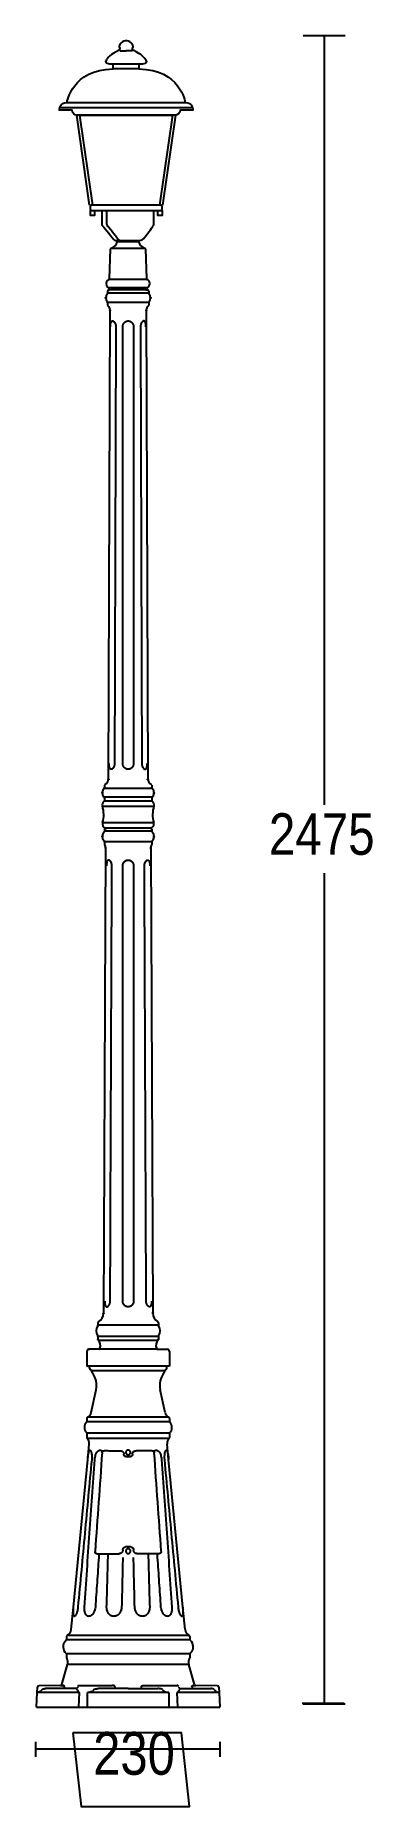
# Model space of a CAD drawing. Extents: x 0 to 64, y 0 to 337.
import ezdxf

# ---------------------------------------------------------------- set-up
doc = ezdxf.new("R2010")
doc.units = 0
doc.layers.add('LIVELLO_1', color=160, linetype='Continuous')
doc.styles.add('STD', font='txt')

# ---------------------------------------------------------------- blocks, each defined once
blk = doc.blocks.new('AI9-BLK1')
at = {"layer": 'LIVELLO_1', "color": 7}
for p, q in [((-15.68, 165.25), (-14.46, 165.25)), ((-13.24, 165.25), (-14.46, 165.25)), ((19.18, 168.21), (27.19, 168.21)), ((23.18, 168.21), (23.18, 21.99)), ((-25.7, 155.48), (-3.23, 155.48)), ((-27.16, 154.5), (-1.76, 154.5)), ((-21.4, 135.94), (-23.84, 153.04)), ((-5.08, 153.04), (-7.52, 135.94)), ((-16.11, 129.03), (-14.11, 129.03)), ((-14.11, 129.03), (-12.1, 129.03)), ((-17.62, 121.98), (-17.45, 127.56)), ((-14.11, 127.69), (-17.38, 127.69)), ((-10.83, 127.69), (-14.11, 127.69)), ((-10.76, 127.56), (-10.59, 121.98)), ((-14.11, 121.84), (-17.62, 121.84)), ((-10.59, 121.84), (-14.11, 121.84)), ((-17.98, 119.61), (-17.98, 119.22)), ((-10.16, 119.22), (-17.98, 119.22)), ((-17.41, 119.84), (-17.78, 119.8)), ((-14.11, 120.22), (-17.67, 120.22)), ((-17.67, 119.8), (-17.67, 120.08)), ((-10.73, 119.84), (-17.41, 119.84)), ((-10.96, 119.84), (-17.11, 119.84)), ((-10.54, 120.22), (-14.11, 120.22)), ((-10.73, 119.84), (-10.36, 119.8)), ((-10.54, 120.08), (-10.54, 119.8)), ((-10.16, 119.61), (-10.16, 119.22)), ((-17.98, 117.45), (-17.98, 116.97)), ((-10.16, 117.45), (-17.98, 117.45)), ((-17.81, 26.84), (-17.51, 115.98)), ((-10.63, 115.98), (-10.33, 26.84)), ((-10.16, 117.45), (-10.16, 116.97)), ((-9.53, 25.1), (-18.62, 25.1)), ((-18.55, 25.69), (-18.55, 25.25)), ((-9.59, 25.69), (-9.59, 25.25)), ((-18.97, 21.72), (-9.17, 21.72)), ((-9.5, 22.64), (-18.64, 22.64)), ((-9.53, 23.41), (-18.62, 23.41)), ((-18.55, 23.26), (-18.55, 22.8)), ((-9.59, 23.26), (-9.59, 22.8)), ((-18.94, 18.59), (-9.2, 18.59)), ((-18.55, 17.33), (-18.55, 16.96)), ((-9.59, 16.96), (-18.55, 16.96)), ((-18.35, 17.53), (-18.08, 17.55)), ((-9.91, 17.55), (-18.23, 17.55)), ((-10.06, 17.55), (-18.08, 17.55)), ((-9.79, 17.53), (-10.06, 17.55)), ((-9.59, 17.33), (-9.59, 16.96)), ((-18.35, 13.76), (-18.75, -74.66)), ((-18.55, 14.97), (-18.55, 14.46)), ((-9.59, 14.97), (-18.55, 14.97)), ((-9.79, 13.76), (-9.39, -74.66)), ((-9.59, 14.97), (-9.59, 14.46)), ((23.18, 9), (23.18, -148.89)), ((-19.82, -76.47), (-19.82, -76.94)), ((-8.32, -76.94), (-19.82, -76.94)), ((-8.32, -76.47), (-8.32, -76.94)), ((-19.82, -79.08), (-19.82, -79.6)), ((-8.32, -79.08), (-19.82, -79.08)), ((-19.76, -79.74), (-8.38, -79.74)), ((-8.32, -79.08), (-8.32, -79.6)), ((-21.92, -81.92), (-21.92, -84.72)), ((-19.63, -81.45), (-21.52, -81.51)), ((-18.77, -81.45), (-19.63, -81.45)), ((-9.37, -81.45), (-18.77, -81.45)), ((-8.51, -81.45), (-9.37, -81.45)), ((-8.51, -81.45), (-6.62, -81.51)), ((-6.22, -81.92), (-6.22, -84.72)), ((-21.92, -84.72), (-21.86, -84.72)), ((-14.07, -84.72), (-21.86, -84.72)), ((-21.45, -85.12), (-21.45, -84.72)), ((-6.69, -84.72), (-21.45, -84.72)), ((-7.12, -85.62), (-21.02, -85.62)), ((-6.34, -84.72), (-14.07, -84.72)), ((-6.69, -85.12), (-6.69, -84.72)), ((-6.22, -84.72), (-6.34, -84.72)), ((-21.09, -93.5), (-20.17, -89.2)), ((-7.05, -93.5), (-7.97, -89.2)), ((-21.96, -94.66), (-21.96, -95.32)), ((-6.18, -95.32), (-21.96, -95.32)), ((-21.96, -97.38), (-21.96, -98.24)), ((-21.96, -97.38), (-6.18, -97.38)), ((-6.34, -94.42), (-21.81, -94.42)), ((-6.18, -94.66), (-6.18, -95.32)), ((-6.18, -97.38), (-6.18, -98.24)), ((-6.26, -98.43), (-21.88, -98.43)), ((-21.76, -102.44), (-21.48, -99.51)), ((-11.67, -100.78), (-12.58, -100.78)), ((-11.39, -100.78), (-11.67, -100.78)), ((-10.42, -100.78), (-11.39, -100.78)), ((-9.5, -100.78), (-10.42, -100.78)), ((-6.38, -102.44), (-6.66, -99.51)), ((-24.47, -130.52), (-21.76, -102.44)), ((-14.49, -101.89), (-13.88, -101.89)), ((-13.88, -101.89), (-13.64, -101.89)), ((-3.67, -130.52), (-6.38, -102.44)), ((-13.57, -119.08), (-14.57, -119.08)), ((-10.26, -120.35), (-12.37, -120.35)), ((-8.52, -120.35), (-10.26, -120.35)), ((-8.16, -120.35), (-8.52, -120.35)), ((-24.88, -134.78), (-24.47, -130.52)), ((-3.26, -134.78), (-3.67, -130.52)), ((-25.77, -136.09), (-25.77, -136.72)), ((-2.37, -136.72), (-25.77, -136.72)), ((-25.62, -135.85), (-2.52, -135.85)), ((-2.37, -136.09), (-2.37, -136.72)), ((-2.37, -139.39), (-25.77, -139.39)), ((-25.77, -139.39), (-25.77, -140.13)), ((-2.37, -139.39), (-2.37, -140.13)), ((-26.7, -145.22), (-25.62, -141.43)), ((-2.52, -141.43), (-25.62, -141.43)), ((-1.44, -145.22), (-2.52, -141.43)), ((-31.51, -149.55), (-31.36, -146.76)), ((-31.36, -146.76), (-31.31, -145.73)), ((-23.4, -146.76), (-31.36, -146.76)), ((-26.95, -145.41), (-31, -145.48)), ((-26.95, -145.41), (-26.42, -145.41)), ((-23.4, -146.76), (-23.52, -149.55)), ((-23.4, -145.41), (-17.09, -145.41)), ((-14.07, -146.76), (-21.79, -146.76)), ((-21.79, -149.55), (-21.79, -146.76)), ((-16.63, -145.66), (-16.63, -145.97)), ((-6.35, -146.76), (-14.07, -146.76)), ((-11.51, -145.97), (-11.51, -145.66)), ((-11.05, -145.41), (-4.74, -145.41)), ((-6.35, -146.76), (-6.35, -149.55)), ((-4.62, -149.55), (-4.74, -146.76)), ((3.22, -146.76), (-4.74, -146.76)), ((-1.72, -145.41), (-1.19, -145.41)), ((2.85, -145.48), (-1.19, -145.41)), ((3.17, -145.73), (3.22, -146.76)), ((3.22, -146.76), (3.37, -149.55)), ((-31.51, -149.55), (-14.07, -149.55)), ((-14.07, -149.55), (3.37, -149.55)), ((19, -148.79), (27.01, -148.79)), ((19.18, -148.88), (27.19, -148.88)), ((-31.71, -156.1), (-31.71, -158.96)), ((3.33, -157.53), (-31.71, -157.53)), ((3.33, -156.1), (3.33, -158.96))]:
    blk.add_line(p, q, dxfattribs=at)
for points in [[(-16.9, 162.81), (-12.02, 162.81), (-12.02, 161.83), (-16.9, 161.83)], [(-21.24, 134.94), (-20.46, 134.94), (-20.46, 133.99), (-21.24, 133.99)], [(-8.4, 134.94), (-7.62, 134.94), (-7.62, 133.99), (-8.4, 133.99)], [(-24.56, -154.42), (-23.01, -168.42), (-2.38, -168.42), (-3.93, -154.42)]]:
    blk.add_lwpolyline(points, close=True, dxfattribs=at)
for points in [[(-20.81, 135.94), (-23.26, 153.04), (-5.66, 153.04), (-8.11, 135.94)], [(-18.61, -100.77), (-18.56, -100.77), (-18.5, -100.77)], [(-16.47, -100.78), (-16.01, -100.78), (-15.56, -100.78)], [(-19.8, -120.37), (-19.71, -120.37), (-19.62, -120.37)], [(-18.08, -120.36), (-18.04, -120.36), (-17.99, -120.36), (-17.94, -120.36), (-17.88, -120.36)], [(-23.88, -145.99), (-23.91, -145.99), (-23.94, -145.99)], [(-4.26, -145.99), (-4.23, -145.99), (-4.2, -145.99)]]:
    blk.add_lwpolyline(points, dxfattribs=at)
for centre, radius in [((-17.98, 117.45), 0.0618), ((-10.16, 117.45), 0.0622), ((-19, 24.26), 0.0626), ((-10.33, 26.84), 0.0626), ((-9.15, 24.26), 0.0617), ((-18.35, 17.53), 0.0609), ((-18.23, 17.55), 0.0622), ((-18.55, 14.97), 0.0618), ((-9.39, -74.62), 0.0618), ((-19.82, -79.6), 0.0604)]:
    blk.add_circle(centre, radius, dxfattribs=at)
for centre, major_axis, ratio in [((-18.32, 118.34), (-0.0003, -0.0622), 0.977824), ((-17.78, 119.8), (0.0631, 0), 0.957826), ((-9.82, 118.34), (0.0013, -0.0622), 0.979013), ((-17.51, 115.94), (0.0622, 0), 0.969529), ((-10.63, 115.94), (0.0626, 0), 0.962886), ((-18.55, 25.25), (0.0004, -0.0675), 0.914522), ((-17.81, 26.84), (0.063, 0), 0.986433), ((-9.59, 25.25), (0.0009, -0.0675), 0.933598), ((-18.99, 15.96), (0.0618, 0), 0.9797), ((-18.35, 13.77), (0.0013, -0.0639), 0.952636), ((-9.79, 13.76), (0.0618, 0), 0.951211), ((-9.59, 14.97), (0.063, 0), 0.986433), ((-9.15, 15.96), (0.0617, 0), 0.980702), ((-18.75, -74.66), (0.0626, 0), 0.963145), ((-8.32, -79.6), (0.0618, 0), 0.981894), ((-21.52, -81.51), (-0.0022, -0.0624), 0.989742)]:
    blk.add_ellipse(centre, major_axis=major_axis, ratio=ratio, dxfattribs=at)
for points, knots in [([(-12.02, 162.81), (-12.02, 162.81), (-10.55, 162.61), (-10.55, 163.3), (-10.55, 163.3), (-11.04, 164.28), (-12.02, 164.77), (-12.83, 165.34), (-13.4, 165.42), (-13.24, 165.74), (-12.8, 166.62), (-13.97, 167.21), (-14.46, 167.21), (-14.95, 167.21), (-16.12, 166.62), (-15.68, 165.74), (-15.53, 165.42), (-16.09, 165.34), (-16.9, 164.77), (-17.88, 164.28), (-18.37, 163.3), (-18.37, 163.3), (-18.37, 162.61), (-16.9, 162.81), (-16.9, 162.81)], [0, 0, 0, 0, 1, 1, 1, 2, 2, 2, 3, 3, 3, 4, 4, 4, 5, 5, 5, 6, 6, 6, 7, 7, 7, 8, 8, 8, 8]), ([(-12.02, 161.83), (-4.2, 161.83), (-3.23, 155.48), (-3.23, 155.48), (-1.76, 155.48), (-1.76, 154.02), (-1.76, 154.02), (-1.76, 154.02), (-4.2, 154.02), (-4.2, 154.02), (-4.2, 153.48), (-4.64, 153.04), (-5.18, 153.04), (-5.18, 153.04), (-23.74, 153.04), (-23.74, 153.04), (-24.28, 153.04), (-24.72, 153.48), (-24.72, 154.02), (-24.72, 154.02), (-27.16, 154.02), (-27.16, 154.02), (-27.16, 154.02), (-27.16, 155.48), (-25.7, 155.48), (-25.7, 155.48), (-24.72, 161.83), (-16.9, 161.83)], [0, 0, 0, 0, 1, 1, 1, 2, 2, 2, 3, 3, 3, 4, 4, 4, 5, 5, 5, 6, 6, 6, 7, 7, 7, 8, 8, 8, 9, 9, 9, 9]), ([(-21.06, 135.94), (-21.06, 135.94), (-7.87, 135.94), (-7.87, 135.94), (-7.73, 135.94), (-7.62, 135.83), (-7.62, 135.69), (-7.62, 135.69), (-7.62, 135.21), (-7.62, 135.21), (-7.62, 135.07), (-7.73, 134.96), (-7.87, 134.96), (-7.87, 134.96), (-21.06, 134.96), (-21.06, 134.96), (-21.19, 134.96), (-21.3, 135.07), (-21.3, 135.21), (-21.3, 135.21), (-21.3, 135.69), (-21.3, 135.69), (-21.3, 135.83), (-21.19, 135.94), (-21.06, 135.94)], [0, 0, 0, 0, 1, 1, 1, 2, 2, 2, 3, 3, 3, 4, 4, 4, 5, 5, 5, 6, 6, 6, 7, 7, 7, 8, 8, 8, 8]), ([(-19.1, 134.8), (-19.1, 134.8), (-19.1, 132.37), (-19.1, 132.37), (-19.1, 132.37), (-19.1, 132.11), (-18.84, 131.92), (-18.57, 131.72), (-16.87, 129.48), (-16.87, 129.48), (-16.87, 129.48), (-16.67, 129.22), (-16.47, 129.22), (-16.47, 129.22), (-12.07, 129.22), (-12.07, 129.22), (-12.07, 129.22), (-11.35, 129.36), (-11.09, 129.62), (-10.82, 129.88), (-9.38, 131.92), (-9.38, 131.92), (-9.38, 131.92), (-9.18, 132.18), (-9.18, 132.51), (-9.18, 132.51), (-9.18, 134.87), (-9.18, 134.87)], [0, 0, 0, 0, 1, 1, 1, 2, 2, 2, 3, 3, 3, 4, 4, 4, 5, 5, 5, 6, 6, 6, 7, 7, 7, 8, 8, 8, 9, 9, 9, 9]), ([(-18.18, 134.8), (-18.18, 134.8), (-18.18, 132.37), (-18.18, 132.37), (-18.18, 132.37), (-18.18, 132.11), (-17.92, 131.92), (-17.66, 131.72), (-15.95, 129.48), (-15.95, 129.48), (-15.95, 129.48), (-15.82, 129.22), (-15.55, 129.22), (-15.55, 129.22), (-12.07, 129.22), (-12.07, 129.22), (-12.07, 129.22), (-11.35, 129.36), (-11.09, 129.62), (-10.82, 129.88), (-9.38, 131.92), (-9.38, 131.92), (-9.38, 131.92), (-9.18, 132.18), (-9.18, 132.51), (-9.18, 132.51), (-9.18, 134.87), (-9.18, 134.87)], [0, 0, 0, 0, 1, 1, 1, 2, 2, 2, 3, 3, 3, 4, 4, 4, 5, 5, 5, 6, 6, 6, 7, 7, 7, 8, 8, 8, 9, 9, 9, 9]), ([(-17.75, 121.81), (-18.18, 121.63), (-18.38, 121.14), (-18.21, 120.7), (-18.13, 120.51), (-17.98, 120.36), (-17.79, 120.26)], [0, 0, 0, 0, 1, 1, 1, 2, 2, 2, 2]), ([(-10.42, 120.26), (-10, 120.47), (-9.83, 120.97), (-10.02, 121.39), (-10.11, 121.58), (-10.27, 121.73), (-10.47, 121.81)], [0, 0, 0, 0, 1, 1, 1, 2, 2, 2, 2]), ([(-17.44, 112.85), (-17.44, 112.89), (-17.44, 112.93), (-17.44, 112.97), (-17.44, 113.01), (-17.44, 113.05), (-17.43, 113.08), (-17.43, 113.11), (-17.43, 113.14), (-17.43, 113.17), (-17.42, 113.2), (-17.42, 113.23), (-17.42, 113.25), (-17.42, 113.27), (-17.42, 113.29), (-17.42, 113.31), (-17.41, 113.33), (-17.41, 113.34), (-17.41, 113.36), (-17.4, 113.38), (-17.4, 113.4), (-17.4, 113.42), (-17.4, 113.44), (-17.39, 113.46), (-17.39, 113.47), (-17.39, 113.49), (-17.38, 113.51), (-17.38, 113.53), (-17.38, 113.54), (-17.37, 113.56), (-17.37, 113.58), (-17.36, 113.59), (-17.36, 113.61), (-17.36, 113.63), (-17.35, 113.64), (-17.35, 113.66), (-17.34, 113.67), (-17.34, 113.68), (-17.33, 113.7), (-17.33, 113.71), (-17.32, 113.72), (-17.32, 113.73), (-17.31, 113.75), (-17.31, 113.76), (-17.3, 113.77), (-17.29, 113.78), (-17.29, 113.79), (-17.28, 113.8), (-17.27, 113.81), (-17.27, 113.82), (-17.26, 113.83), (-17.26, 113.84), (-17.25, 113.85), (-17.24, 113.85), (-17.24, 113.86), (-17.23, 113.87), (-17.22, 113.87), (-17.21, 113.88), (-17.21, 113.89), (-17.2, 113.89), (-17.2, 113.9), (-17.19, 113.9), (-17.18, 113.91), (-17.17, 113.91), (-17.17, 113.92), (-17.16, 113.92), (-17.15, 113.92), (-17.14, 113.93), (-17.13, 113.93), (-17.13, 113.93), (-17.12, 113.93), (-17.11, 113.94), (-17.11, 113.94), (-17.1, 113.94), (-17.09, 113.94), (-17.08, 113.94), (-17.07, 113.95), (-17.06, 113.95), (-17.05, 113.95), (-17.05, 113.95), (-17.04, 113.95), (-17.03, 113.94), (-17.02, 113.94), (-17.01, 113.94), (-17, 113.94), (-16.99, 113.94), (-16.99, 113.93), (-16.98, 113.93), (-16.97, 113.93), (-16.96, 113.93), (-16.95, 113.92), (-16.94, 113.92), (-16.93, 113.92), (-16.92, 113.91), (-16.92, 113.91), (-16.9, 113.9), (-16.9, 113.9), (-16.89, 113.89), (-16.88, 113.88), (-16.87, 113.88), (-16.86, 113.87), (-16.85, 113.87), (-16.84, 113.86), (-16.83, 113.85), (-16.82, 113.85), (-16.81, 113.84), (-16.8, 113.83), (-16.79, 113.82), (-16.78, 113.81), (-16.77, 113.8), (-16.76, 113.79), (-16.75, 113.78), (-16.74, 113.77), (-16.73, 113.76), (-16.72, 113.75), (-16.71, 113.74), (-16.7, 113.72), (-16.69, 113.71), (-16.68, 113.7), (-16.67, 113.68), (-16.66, 113.67), (-16.65, 113.66), (-16.64, 113.64), (-16.63, 113.63), (-16.62, 113.61), (-16.61, 113.6), (-16.6, 113.58), (-16.59, 113.56), (-16.58, 113.55), (-16.57, 113.53), (-16.56, 113.51), (-16.55, 113.49), (-16.55, 113.47), (-16.54, 113.46), (-16.53, 113.44), (-16.52, 113.42), (-16.51, 113.4), (-16.51, 113.38), (-16.5, 113.36), (-16.49, 113.34), (-16.49, 113.33), (-16.48, 113.31), (-16.47, 113.29), (-16.47, 113.27), (-16.47, 113.25), (-16.46, 113.23), (-16.45, 113.2), (-16.45, 113.17), (-16.44, 113.14), (-16.43, 113.11), (-16.43, 113.09), (-16.43, 113.05), (-16.42, 113.01), (-16.42, 112.97), (-16.41, 112.93), (-16.41, 112.89), (-16.41, 112.85)], [0, 0, 0, 0, 1, 1, 1, 2, 2, 2, 3, 3, 3, 4, 4, 4, 5, 5, 5, 6, 6, 6, 7, 7, 7, 8, 8, 8, 9, 9, 9, 10, 10, 10, 11, 11, 11, 12, 12, 12, 13, 13, 13, 14, 14, 14, 15, 15, 15, 16, 16, 16, 17, 17, 17, 18, 18, 18, 19, 19, 19, 20, 20, 20, 21, 21, 21, 22, 22, 22, 23, 23, 23, 24, 24, 24, 25, 25, 25, 26, 26, 26, 27, 27, 27, 28, 28, 28, 29, 29, 29, 30, 30, 30, 31, 31, 31, 32, 32, 32, 33, 33, 33, 34, 34, 34, 35, 35, 35, 36, 36, 36, 37, 37, 37, 38, 38, 38, 39, 39, 39, 40, 40, 40, 41, 41, 41, 42, 42, 42, 43, 43, 43, 44, 44, 44, 45, 45, 45, 46, 46, 46, 47, 47, 47, 48, 48, 48, 49, 49, 49, 50, 50, 50, 51, 51, 51, 52, 52, 52, 52]), ([(-16.41, 112.85), (-16.45, 99.01), (-16.49, 85.18), (-16.54, 71.34), (-16.58, 57.5), (-16.62, 43.67), (-16.66, 29.83)], [0, 0, 0, 0, 1, 1, 1, 2, 2, 2, 2]), ([(-15.1, 112.85), (-15.1, 112.89), (-15.09, 112.93), (-15.09, 112.97), (-15.09, 113), (-15.08, 113.04), (-15.08, 113.07), (-15.07, 113.1), (-15.06, 113.12), (-15.06, 113.15), (-15.05, 113.18), (-15.04, 113.2), (-15.04, 113.23), (-15.03, 113.25), (-15.02, 113.26), (-15.02, 113.28), (-15.01, 113.3), (-15, 113.32), (-14.99, 113.33), (-14.98, 113.35), (-14.97, 113.37), (-14.96, 113.39), (-14.96, 113.41), (-14.95, 113.42), (-14.94, 113.44), (-14.93, 113.46), (-14.92, 113.47), (-14.91, 113.49), (-14.89, 113.51), (-14.88, 113.52), (-14.87, 113.54), (-14.86, 113.56), (-14.84, 113.57), (-14.83, 113.59), (-14.82, 113.6), (-14.81, 113.62), (-14.79, 113.63), (-14.78, 113.64), (-14.76, 113.66), (-14.75, 113.67), (-14.74, 113.68), (-14.72, 113.7), (-14.71, 113.71), (-14.7, 113.72), (-14.68, 113.73), (-14.67, 113.74), (-14.65, 113.76), (-14.64, 113.77), (-14.62, 113.78), (-14.6, 113.79), (-14.59, 113.8), (-14.58, 113.8), (-14.56, 113.81), (-14.54, 113.82), (-14.53, 113.83), (-14.51, 113.84), (-14.5, 113.85), (-14.48, 113.85), (-14.47, 113.86), (-14.45, 113.87), (-14.44, 113.87), (-14.43, 113.88), (-14.41, 113.88), (-14.4, 113.89), (-14.38, 113.89), (-14.37, 113.9), (-14.36, 113.9), (-14.34, 113.91), (-14.32, 113.92), (-14.3, 113.92), (-14.28, 113.92), (-14.26, 113.93), (-14.23, 113.93), (-14.21, 113.93), (-14.18, 113.94), (-14.16, 113.94), (-14.13, 113.94), (-14.1, 113.95), (-14.07, 113.95)], [0, 0, 0, 0, 1, 1, 1, 2, 2, 2, 3, 3, 3, 4, 4, 4, 5, 5, 5, 6, 6, 6, 7, 7, 7, 8, 8, 8, 9, 9, 9, 10, 10, 10, 11, 11, 11, 12, 12, 12, 13, 13, 13, 14, 14, 14, 15, 15, 15, 16, 16, 16, 17, 17, 17, 18, 18, 18, 19, 19, 19, 20, 20, 20, 21, 21, 21, 22, 22, 22, 23, 23, 23, 24, 24, 24, 25, 25, 25, 26, 26, 26, 26]), ([(-15.1, 29.83), (-15.1, 43.67), (-15.1, 57.5), (-15.1, 71.34), (-15.1, 85.18), (-15.1, 99.01), (-15.1, 112.85)], [0, 0, 0, 0, 1, 1, 1, 2, 2, 2, 2]), ([(-14.07, 113.95), (-14.04, 113.95), (-14.01, 113.94), (-13.98, 113.94), (-13.96, 113.94), (-13.93, 113.93), (-13.91, 113.93), (-13.89, 113.93), (-13.86, 113.92), (-13.85, 113.92), (-13.82, 113.92), (-13.81, 113.91), (-13.78, 113.9), (-13.77, 113.9), (-13.76, 113.89), (-13.74, 113.89), (-13.73, 113.88), (-13.71, 113.88), (-13.7, 113.87), (-13.69, 113.87), (-13.67, 113.86), (-13.65, 113.85), (-13.64, 113.85), (-13.63, 113.84), (-13.61, 113.83), (-13.6, 113.82), (-13.58, 113.81), (-13.56, 113.8), (-13.55, 113.8), (-13.53, 113.79), (-13.52, 113.78), (-13.51, 113.77), (-13.49, 113.76), (-13.48, 113.74), (-13.46, 113.73), (-13.45, 113.72), (-13.43, 113.71), (-13.42, 113.7), (-13.4, 113.69), (-13.39, 113.67), (-13.37, 113.66), (-13.36, 113.64), (-13.35, 113.63), (-13.33, 113.62), (-13.32, 113.6), (-13.31, 113.59), (-13.29, 113.57), (-13.28, 113.56), (-13.27, 113.54), (-13.26, 113.53), (-13.25, 113.51), (-13.24, 113.49), (-13.23, 113.47), (-13.21, 113.46), (-13.2, 113.44), (-13.19, 113.42), (-13.19, 113.41), (-13.17, 113.39), (-13.17, 113.37), (-13.16, 113.35), (-13.15, 113.33), (-13.14, 113.32), (-13.13, 113.3), (-13.13, 113.28), (-13.12, 113.26), (-13.11, 113.25), (-13.1, 113.23), (-13.1, 113.2), (-13.09, 113.18), (-13.08, 113.15), (-13.07, 113.12), (-13.07, 113.1), (-13.06, 113.07), (-13.06, 113.04), (-13.05, 113), (-13.05, 112.97), (-13.05, 112.93), (-13.04, 112.89), (-13.04, 112.85)], [0, 0, 0, 0, 1, 1, 1, 2, 2, 2, 3, 3, 3, 4, 4, 4, 5, 5, 5, 6, 6, 6, 7, 7, 7, 8, 8, 8, 9, 9, 9, 10, 10, 10, 11, 11, 11, 12, 12, 12, 13, 13, 13, 14, 14, 14, 15, 15, 15, 16, 16, 16, 17, 17, 17, 18, 18, 18, 19, 19, 19, 20, 20, 20, 21, 21, 21, 22, 22, 22, 23, 23, 23, 24, 24, 24, 25, 25, 25, 26, 26, 26, 26]), ([(-13.04, 112.85), (-13.04, 99.01), (-13.04, 85.18), (-13.04, 71.34), (-13.04, 57.5), (-13.04, 43.67), (-13.04, 29.83)], [0, 0, 0, 0, 1, 1, 1, 2, 2, 2, 2]), ([(-10.7, 112.85), (-10.7, 112.89), (-10.7, 112.93), (-10.7, 112.97), (-10.7, 113.01), (-10.71, 113.05), (-10.71, 113.08), (-10.71, 113.11), (-10.71, 113.14), (-10.71, 113.17), (-10.72, 113.2), (-10.72, 113.23), (-10.72, 113.25), (-10.72, 113.27), (-10.72, 113.29), (-10.72, 113.31), (-10.73, 113.33), (-10.73, 113.34), (-10.73, 113.36), (-10.73, 113.38), (-10.74, 113.4), (-10.74, 113.42), (-10.74, 113.44), (-10.75, 113.46), (-10.75, 113.47), (-10.75, 113.49), (-10.76, 113.51), (-10.76, 113.53), (-10.76, 113.55), (-10.77, 113.56), (-10.77, 113.58), (-10.77, 113.59), (-10.78, 113.61), (-10.78, 113.63), (-10.79, 113.64), (-10.8, 113.66), (-10.8, 113.67), (-10.8, 113.68), (-10.81, 113.7), (-10.81, 113.71), (-10.82, 113.72), (-10.82, 113.74), (-10.83, 113.75), (-10.84, 113.76), (-10.84, 113.77), (-10.85, 113.78), (-10.85, 113.79), (-10.86, 113.8), (-10.87, 113.81), (-10.87, 113.82), (-10.88, 113.83), (-10.89, 113.84), (-10.89, 113.85), (-10.9, 113.85), (-10.9, 113.86), (-10.91, 113.87), (-10.92, 113.87), (-10.92, 113.88), (-10.93, 113.89), (-10.94, 113.89), (-10.94, 113.9), (-10.95, 113.9), (-10.96, 113.91), (-10.97, 113.91), (-10.97, 113.92), (-10.98, 113.92), (-10.99, 113.92), (-11, 113.93), (-11, 113.93), (-11.01, 113.93), (-11.02, 113.93), (-11.03, 113.94), (-11.03, 113.94), (-11.04, 113.94), (-11.05, 113.94), (-11.06, 113.94), (-11.07, 113.95), (-11.08, 113.95), (-11.08, 113.95), (-11.09, 113.95), (-11.1, 113.95), (-11.11, 113.94), (-11.12, 113.94), (-11.13, 113.94), (-11.14, 113.94), (-11.14, 113.94), (-11.15, 113.93), (-11.16, 113.93), (-11.17, 113.93), (-11.18, 113.93), (-11.19, 113.92), (-11.2, 113.92), (-11.21, 113.92), (-11.22, 113.91), (-11.23, 113.91), (-11.24, 113.9), (-11.24, 113.9), (-11.26, 113.89), (-11.26, 113.88), (-11.28, 113.88), (-11.28, 113.87), (-11.29, 113.87), (-11.3, 113.86), (-11.31, 113.85), (-11.32, 113.85), (-11.33, 113.84), (-11.34, 113.83), (-11.35, 113.82), (-11.36, 113.81), (-11.37, 113.8), (-11.38, 113.79), (-11.39, 113.78), (-11.4, 113.77), (-11.41, 113.76), (-11.42, 113.75), (-11.43, 113.74), (-11.44, 113.72), (-11.45, 113.71), (-11.46, 113.7), (-11.47, 113.68), (-11.48, 113.67), (-11.5, 113.66), (-11.5, 113.64), (-11.51, 113.63), (-11.52, 113.61), (-11.53, 113.59), (-11.54, 113.58), (-11.55, 113.56), (-11.56, 113.55), (-11.57, 113.53), (-11.58, 113.51), (-11.58, 113.49), (-11.59, 113.47), (-11.6, 113.46), (-11.61, 113.44), (-11.62, 113.42), (-11.63, 113.4), (-11.64, 113.38), (-11.64, 113.36), (-11.65, 113.34), (-11.65, 113.33), (-11.66, 113.31), (-11.66, 113.29), (-11.67, 113.27), (-11.68, 113.25), (-11.68, 113.23), (-11.69, 113.2), (-11.7, 113.17), (-11.7, 113.14), (-11.71, 113.11), (-11.71, 113.08), (-11.71, 113.05), (-11.72, 113.01), (-11.72, 112.97), (-11.72, 112.93), (-11.72, 112.89), (-11.72, 112.85)], [0, 0, 0, 0, 1, 1, 1, 2, 2, 2, 3, 3, 3, 4, 4, 4, 5, 5, 5, 6, 6, 6, 7, 7, 7, 8, 8, 8, 9, 9, 9, 10, 10, 10, 11, 11, 11, 12, 12, 12, 13, 13, 13, 14, 14, 14, 15, 15, 15, 16, 16, 16, 17, 17, 17, 18, 18, 18, 19, 19, 19, 20, 20, 20, 21, 21, 21, 22, 22, 22, 23, 23, 23, 24, 24, 24, 25, 25, 25, 26, 26, 26, 27, 27, 27, 28, 28, 28, 29, 29, 29, 30, 30, 30, 31, 31, 31, 32, 32, 32, 33, 33, 33, 34, 34, 34, 35, 35, 35, 36, 36, 36, 37, 37, 37, 38, 38, 38, 39, 39, 39, 40, 40, 40, 41, 41, 41, 42, 42, 42, 43, 43, 43, 44, 44, 44, 45, 45, 45, 46, 46, 46, 47, 47, 47, 48, 48, 48, 49, 49, 49, 50, 50, 50, 51, 51, 51, 52, 52, 52, 52]), ([(-11.72, 112.85), (-11.69, 99.01), (-11.65, 85.18), (-11.6, 71.34), (-11.56, 57.5), (-11.52, 43.67), (-11.48, 29.83)], [0, 0, 0, 0, 1, 1, 1, 2, 2, 2, 2]), ([(-16.66, 29.83), (-16.66, 29.79), (-16.66, 29.75), (-16.66, 29.71), (-16.67, 29.67), (-16.67, 29.64), (-16.68, 29.6), (-16.68, 29.57), (-16.69, 29.54), (-16.7, 29.51), (-16.7, 29.48), (-16.71, 29.45), (-16.71, 29.43), (-16.72, 29.41), (-16.72, 29.39), (-16.73, 29.37), (-16.74, 29.35), (-16.74, 29.34), (-16.75, 29.32), (-16.75, 29.3), (-16.76, 29.28), (-16.77, 29.26), (-16.78, 29.24), (-16.79, 29.22), (-16.79, 29.2), (-16.8, 29.19), (-16.81, 29.17), (-16.82, 29.15), (-16.83, 29.14), (-16.83, 29.12), (-16.85, 29.1), (-16.85, 29.09), (-16.86, 29.07), (-16.87, 29.06), (-16.88, 29.04), (-16.89, 29.03), (-16.9, 29.01), (-16.91, 29), (-16.92, 28.99), (-16.93, 28.98), (-16.94, 28.97), (-16.95, 28.95), (-16.96, 28.94), (-16.97, 28.93), (-16.98, 28.92), (-16.99, 28.91), (-17, 28.9), (-17.01, 28.89), (-17.02, 28.88), (-17.03, 28.87), (-17.04, 28.86), (-17.05, 28.85), (-17.06, 28.84), (-17.07, 28.83), (-17.08, 28.83), (-17.09, 28.82), (-17.1, 28.81), (-17.11, 28.81), (-17.12, 28.8), (-17.13, 28.79), (-17.13, 28.79), (-17.14, 28.79), (-17.16, 28.78), (-17.16, 28.77), (-17.17, 28.77), (-17.18, 28.76), (-17.19, 28.76), (-17.2, 28.76), (-17.21, 28.76), (-17.22, 28.75), (-17.23, 28.75), (-17.23, 28.74), (-17.24, 28.74), (-17.25, 28.74), (-17.26, 28.74), (-17.27, 28.74), (-17.28, 28.74), (-17.29, 28.74), (-17.3, 28.74), (-17.3, 28.74), (-17.32, 28.74), (-17.32, 28.74), (-17.33, 28.74), (-17.34, 28.74), (-17.35, 28.74), (-17.36, 28.74), (-17.36, 28.74), (-17.37, 28.75), (-17.38, 28.75), (-17.39, 28.75), (-17.39, 28.76), (-17.4, 28.76), (-17.41, 28.76), (-17.42, 28.77), (-17.42, 28.77), (-17.43, 28.77), (-17.44, 28.78), (-17.45, 28.79), (-17.45, 28.79), (-17.46, 28.8), (-17.47, 28.81), (-17.47, 28.81), (-17.48, 28.82), (-17.49, 28.82), (-17.5, 28.83), (-17.5, 28.84), (-17.51, 28.85), (-17.52, 28.86), (-17.52, 28.87), (-17.53, 28.88), (-17.54, 28.89), (-17.54, 28.9), (-17.55, 28.91), (-17.55, 28.92), (-17.56, 28.93), (-17.56, 28.94), (-17.57, 28.96), (-17.58, 28.97), (-17.58, 28.98), (-17.58, 28.99), (-17.59, 29.01), (-17.59, 29.02), (-17.6, 29.04), (-17.6, 29.05), (-17.61, 29.07), (-17.61, 29.09), (-17.62, 29.1), (-17.62, 29.11), (-17.62, 29.13), (-17.63, 29.15), (-17.63, 29.17), (-17.64, 29.18), (-17.64, 29.2), (-17.64, 29.22), (-17.65, 29.24), (-17.65, 29.26), (-17.65, 29.28), (-17.66, 29.29), (-17.66, 29.31), (-17.66, 29.33), (-17.66, 29.35), (-17.67, 29.37), (-17.67, 29.39), (-17.67, 29.41), (-17.67, 29.43), (-17.67, 29.45), (-17.68, 29.48), (-17.68, 29.51), (-17.68, 29.53), (-17.68, 29.57), (-17.68, 29.59), (-17.69, 29.63), (-17.69, 29.67), (-17.69, 29.71), (-17.69, 29.75), (-17.69, 29.79), (-17.69, 29.83)], [0, 0, 0, 0, 1, 1, 1, 2, 2, 2, 3, 3, 3, 4, 4, 4, 5, 5, 5, 6, 6, 6, 7, 7, 7, 8, 8, 8, 9, 9, 9, 10, 10, 10, 11, 11, 11, 12, 12, 12, 13, 13, 13, 14, 14, 14, 15, 15, 15, 16, 16, 16, 17, 17, 17, 18, 18, 18, 19, 19, 19, 20, 20, 20, 21, 21, 21, 22, 22, 22, 23, 23, 23, 24, 24, 24, 25, 25, 25, 26, 26, 26, 27, 27, 27, 28, 28, 28, 29, 29, 29, 30, 30, 30, 31, 31, 31, 32, 32, 32, 33, 33, 33, 34, 34, 34, 35, 35, 35, 36, 36, 36, 37, 37, 37, 38, 38, 38, 39, 39, 39, 40, 40, 40, 41, 41, 41, 42, 42, 42, 43, 43, 43, 44, 44, 44, 45, 45, 45, 46, 46, 46, 47, 47, 47, 48, 48, 48, 49, 49, 49, 50, 50, 50, 51, 51, 51, 52, 52, 52, 52]), ([(-14.07, 28.74), (-14.1, 28.74), (-14.13, 28.74), (-14.16, 28.74), (-14.19, 28.74), (-14.22, 28.75), (-14.25, 28.75), (-14.27, 28.76), (-14.29, 28.76), (-14.31, 28.77), (-14.33, 28.77), (-14.36, 28.78), (-14.38, 28.79), (-14.39, 28.79), (-14.41, 28.8), (-14.42, 28.8), (-14.44, 28.81), (-14.45, 28.81), (-14.47, 28.82), (-14.48, 28.83), (-14.5, 28.84), (-14.52, 28.84), (-14.53, 28.85), (-14.55, 28.86), (-14.56, 28.87), (-14.58, 28.88), (-14.6, 28.89), (-14.61, 28.9), (-14.63, 28.91), (-14.65, 28.92), (-14.66, 28.93), (-14.68, 28.95), (-14.69, 28.96), (-14.71, 28.97), (-14.72, 28.98), (-14.74, 29), (-14.75, 29.01), (-14.77, 29.03), (-14.78, 29.04), (-14.8, 29.06), (-14.81, 29.07), (-14.83, 29.09), (-14.84, 29.1), (-14.86, 29.12), (-14.87, 29.14), (-14.88, 29.15), (-14.89, 29.17), (-14.91, 29.19), (-14.92, 29.2), (-14.93, 29.22), (-14.94, 29.24), (-14.95, 29.26), (-14.96, 29.28), (-14.97, 29.3), (-14.98, 29.32), (-14.99, 29.34), (-15, 29.35), (-15.01, 29.37), (-15.02, 29.39), (-15.02, 29.41), (-15.03, 29.43), (-15.04, 29.46), (-15.05, 29.48), (-15.06, 29.51), (-15.06, 29.54), (-15.07, 29.57), (-15.08, 29.6), (-15.08, 29.63), (-15.09, 29.67), (-15.09, 29.71), (-15.1, 29.75), (-15.1, 29.79), (-15.1, 29.83)], [0, 0, 0, 0, 1, 1, 1, 2, 2, 2, 3, 3, 3, 4, 4, 4, 5, 5, 5, 6, 6, 6, 7, 7, 7, 8, 8, 8, 9, 9, 9, 10, 10, 10, 11, 11, 11, 12, 12, 12, 13, 13, 13, 14, 14, 14, 15, 15, 15, 16, 16, 16, 17, 17, 17, 18, 18, 18, 19, 19, 19, 20, 20, 20, 21, 21, 21, 22, 22, 22, 23, 23, 23, 24, 24, 24, 24]), ([(-13.04, 29.83), (-13.04, 29.79), (-13.04, 29.75), (-13.05, 29.71), (-13.05, 29.67), (-13.05, 29.63), (-13.06, 29.6), (-13.07, 29.57), (-13.07, 29.54), (-13.09, 29.51), (-13.09, 29.48), (-13.1, 29.45), (-13.11, 29.43), (-13.12, 29.41), (-13.12, 29.39), (-13.13, 29.37), (-13.14, 29.35), (-13.15, 29.34), (-13.16, 29.32), (-13.17, 29.3), (-13.18, 29.28), (-13.19, 29.26), (-13.2, 29.24), (-13.21, 29.22), (-13.22, 29.2), (-13.23, 29.19), (-13.25, 29.17), (-13.26, 29.15), (-13.27, 29.14), (-13.29, 29.12), (-13.3, 29.1), (-13.31, 29.09), (-13.33, 29.07), (-13.34, 29.05), (-13.36, 29.04), (-13.37, 29.02), (-13.39, 29.01), (-13.4, 29), (-13.42, 28.98), (-13.43, 28.97), (-13.45, 28.96), (-13.46, 28.94), (-13.48, 28.93), (-13.5, 28.92), (-13.51, 28.91), (-13.53, 28.9), (-13.54, 28.89), (-13.56, 28.88), (-13.58, 28.87), (-13.59, 28.86), (-13.61, 28.85), (-13.63, 28.84), (-13.64, 28.84), (-13.65, 28.83), (-13.67, 28.82), (-13.69, 28.81), (-13.7, 28.81), (-13.72, 28.8), (-13.73, 28.8), (-13.75, 28.79), (-13.76, 28.79), (-13.78, 28.78), (-13.81, 28.77), (-13.83, 28.77), (-13.85, 28.76), (-13.87, 28.76), (-13.89, 28.75), (-13.92, 28.75), (-13.95, 28.74), (-13.98, 28.74), (-14.01, 28.74), (-14.04, 28.74), (-14.07, 28.74)], [0, 0, 0, 0, 1, 1, 1, 2, 2, 2, 3, 3, 3, 4, 4, 4, 5, 5, 5, 6, 6, 6, 7, 7, 7, 8, 8, 8, 9, 9, 9, 10, 10, 10, 11, 11, 11, 12, 12, 12, 13, 13, 13, 14, 14, 14, 15, 15, 15, 16, 16, 16, 17, 17, 17, 18, 18, 18, 19, 19, 19, 20, 20, 20, 21, 21, 21, 22, 22, 22, 23, 23, 23, 24, 24, 24, 24]), ([(-11.48, 29.83), (-11.48, 29.79), (-11.48, 29.75), (-11.48, 29.71), (-11.47, 29.67), (-11.47, 29.64), (-11.46, 29.6), (-11.46, 29.57), (-11.45, 29.54), (-11.45, 29.51), (-11.44, 29.48), (-11.43, 29.45), (-11.43, 29.43), (-11.42, 29.41), (-11.42, 29.39), (-11.41, 29.37), (-11.4, 29.35), (-11.4, 29.34), (-11.39, 29.32), (-11.38, 29.3), (-11.38, 29.28), (-11.37, 29.26), (-11.36, 29.24), (-11.35, 29.22), (-11.35, 29.2), (-11.34, 29.19), (-11.33, 29.17), (-11.32, 29.15), (-11.31, 29.14), (-11.3, 29.12), (-11.3, 29.1), (-11.28, 29.09), (-11.28, 29.07), (-11.27, 29.06), (-11.26, 29.05), (-11.25, 29.03), (-11.24, 29.01), (-11.23, 29), (-11.22, 28.99), (-11.21, 28.98), (-11.2, 28.97), (-11.19, 28.95), (-11.18, 28.94), (-11.17, 28.93), (-11.16, 28.92), (-11.15, 28.91), (-11.14, 28.9), (-11.13, 28.89), (-11.12, 28.88), (-11.11, 28.87), (-11.1, 28.86), (-11.09, 28.85), (-11.08, 28.84), (-11.07, 28.84), (-11.06, 28.83), (-11.05, 28.82), (-11.04, 28.81), (-11.03, 28.81), (-11.02, 28.8), (-11.02, 28.79), (-11, 28.79), (-11, 28.79), (-10.98, 28.78), (-10.98, 28.77), (-10.97, 28.77), (-10.96, 28.76), (-10.95, 28.76), (-10.94, 28.76), (-10.93, 28.76), (-10.92, 28.75), (-10.91, 28.75), (-10.91, 28.74), (-10.89, 28.74), (-10.89, 28.74), (-10.88, 28.74), (-10.87, 28.74), (-10.86, 28.74), (-10.85, 28.74), (-10.84, 28.74), (-10.84, 28.74), (-10.82, 28.74), (-10.82, 28.74), (-10.81, 28.74), (-10.8, 28.74), (-10.79, 28.74), (-10.79, 28.74), (-10.77, 28.74), (-10.77, 28.75), (-10.76, 28.75), (-10.75, 28.75), (-10.75, 28.76), (-10.74, 28.76), (-10.73, 28.76), (-10.72, 28.77), (-10.72, 28.77), (-10.71, 28.77), (-10.7, 28.78), (-10.69, 28.79), (-10.69, 28.79), (-10.68, 28.8), (-10.67, 28.81), (-10.67, 28.81), (-10.66, 28.82), (-10.65, 28.82), (-10.64, 28.83), (-10.64, 28.84), (-10.63, 28.85), (-10.63, 28.86), (-10.62, 28.87), (-10.61, 28.88), (-10.61, 28.89), (-10.6, 28.9), (-10.59, 28.91), (-10.59, 28.92), (-10.58, 28.93), (-10.58, 28.94), (-10.57, 28.96), (-10.57, 28.97), (-10.56, 28.98), (-10.56, 28.99), (-10.55, 29.01), (-10.54, 29.02), (-10.54, 29.04), (-10.54, 29.05), (-10.53, 29.07), (-10.53, 29.09), (-10.52, 29.1), (-10.52, 29.12), (-10.51, 29.13), (-10.51, 29.15), (-10.51, 29.17), (-10.5, 29.18), (-10.5, 29.2), (-10.49, 29.22), (-10.49, 29.24), (-10.49, 29.26), (-10.49, 29.28), (-10.48, 29.3), (-10.48, 29.31), (-10.48, 29.33), (-10.48, 29.35), (-10.47, 29.37), (-10.47, 29.39), (-10.47, 29.41), (-10.47, 29.43), (-10.46, 29.45), (-10.46, 29.48), (-10.46, 29.51), (-10.46, 29.54), (-10.46, 29.57), (-10.46, 29.59), (-10.45, 29.63), (-10.45, 29.67), (-10.45, 29.71), (-10.45, 29.75), (-10.45, 29.79), (-10.45, 29.83)], [0, 0, 0, 0, 1, 1, 1, 2, 2, 2, 3, 3, 3, 4, 4, 4, 5, 5, 5, 6, 6, 6, 7, 7, 7, 8, 8, 8, 9, 9, 9, 10, 10, 10, 11, 11, 11, 12, 12, 12, 13, 13, 13, 14, 14, 14, 15, 15, 15, 16, 16, 16, 17, 17, 17, 18, 18, 18, 19, 19, 19, 20, 20, 20, 21, 21, 21, 22, 22, 22, 23, 23, 23, 24, 24, 24, 25, 25, 25, 26, 26, 26, 27, 27, 27, 28, 28, 28, 29, 29, 29, 30, 30, 30, 31, 31, 31, 32, 32, 32, 33, 33, 33, 34, 34, 34, 35, 35, 35, 36, 36, 36, 37, 37, 37, 38, 38, 38, 39, 39, 39, 40, 40, 40, 41, 41, 41, 42, 42, 42, 43, 43, 43, 44, 44, 44, 45, 45, 45, 46, 46, 46, 47, 47, 47, 48, 48, 48, 49, 49, 49, 50, 50, 50, 51, 51, 51, 52, 52, 52, 52]), ([(-18.62, 25.1), (-19.08, 24.69), (-19.12, 23.97), (-18.71, 23.5), (-18.68, 23.47), (-18.65, 23.44), (-18.62, 23.41)], [0, 0, 0, 0, 1, 1, 1, 2, 2, 2, 2]), ([(-9.53, 23.41), (-9.06, 23.83), (-9.02, 24.54), (-9.43, 25.01), (-9.46, 25.04), (-9.49, 25.07), (-9.53, 25.1)], [0, 0, 0, 0, 1, 1, 1, 2, 2, 2, 2]), ([(-18.94, 18.59), (-19.08, 18.17), (-18.84, 17.72), (-18.42, 17.59), (-18.35, 17.57), (-18.3, 17.56), (-18.23, 17.55)], [0, 0, 0, 0, 1, 1, 1, 2, 2, 2, 2]), ([(-9.91, 17.55), (-9.46, 17.58), (-9.13, 17.97), (-9.16, 18.41), (-9.17, 18.47), (-9.18, 18.53), (-9.2, 18.59)], [0, 0, 0, 0, 1, 1, 1, 2, 2, 2, 2]), ([(-18.62, 16.81), (-19.08, 16.39), (-19.12, 15.68), (-18.71, 15.21), (-18.68, 15.18), (-18.65, 15.15), (-18.62, 15.12)], [0, 0, 0, 0, 1, 1, 1, 2, 2, 2, 2]), ([(-9.53, 15.12), (-9.06, 15.53), (-9.02, 16.25), (-9.43, 16.71), (-9.46, 16.75), (-9.49, 16.78), (-9.53, 16.81)], [0, 0, 0, 0, 1, 1, 1, 2, 2, 2, 2]), ([(-17.16, 10.38), (-17.16, 10.42), (-17.16, 10.46), (-17.16, 10.5), (-17.17, 10.54), (-17.17, 10.57), (-17.17, 10.61), (-17.18, 10.64), (-17.19, 10.67), (-17.19, 10.7), (-17.2, 10.72), (-17.2, 10.75), (-17.21, 10.78), (-17.21, 10.79), (-17.22, 10.82), (-17.22, 10.84), (-17.23, 10.85), (-17.23, 10.87), (-17.24, 10.89), (-17.24, 10.91), (-17.25, 10.93), (-17.26, 10.95), (-17.27, 10.97), (-17.28, 10.98), (-17.28, 11), (-17.29, 11.02), (-17.3, 11.04), (-17.31, 11.05), (-17.32, 11.07), (-17.33, 11.09), (-17.33, 11.11), (-17.34, 11.12), (-17.35, 11.14), (-17.36, 11.15), (-17.37, 11.17), (-17.38, 11.18), (-17.39, 11.2), (-17.4, 11.21), (-17.41, 11.22), (-17.42, 11.23), (-17.43, 11.25), (-17.44, 11.26), (-17.45, 11.28), (-17.46, 11.29), (-17.47, 11.3), (-17.48, 11.31), (-17.49, 11.31), (-17.5, 11.33), (-17.51, 11.34), (-17.52, 11.35), (-17.53, 11.35), (-17.54, 11.36), (-17.55, 11.37), (-17.56, 11.38), (-17.56, 11.38), (-17.58, 11.39), (-17.58, 11.4), (-17.59, 11.41), (-17.6, 11.41), (-17.61, 11.42), (-17.62, 11.42), (-17.63, 11.43), (-17.64, 11.43), (-17.65, 11.44), (-17.66, 11.44), (-17.67, 11.45), (-17.68, 11.45), (-17.69, 11.45), (-17.7, 11.46), (-17.71, 11.46), (-17.71, 11.46), (-17.72, 11.46), (-17.73, 11.47), (-17.74, 11.47), (-17.75, 11.47), (-17.76, 11.47), (-17.76, 11.47), (-17.78, 11.47), (-17.78, 11.47), (-17.78, 11.47), (-17.81, 11.47), (-17.81, 11.47), (-17.82, 11.47), (-17.82, 11.47), (-17.83, 11.47), (-17.84, 11.46), (-17.85, 11.46), (-17.86, 11.46), (-17.87, 11.46), (-17.87, 11.45), (-17.88, 11.45), (-17.89, 11.45), (-17.9, 11.44), (-17.9, 11.44), (-17.91, 11.43), (-17.92, 11.43), (-17.93, 11.42), (-17.93, 11.42), (-17.94, 11.41), (-17.95, 11.41), (-17.96, 11.4), (-17.96, 11.39), (-17.97, 11.39), (-17.97, 11.38), (-17.98, 11.37), (-17.99, 11.36), (-18, 11.35), (-18, 11.35), (-18.01, 11.34), (-18.02, 11.33), (-18.02, 11.31), (-18.03, 11.31), (-18.04, 11.3), (-18.04, 11.29), (-18.05, 11.28), (-18.05, 11.26), (-18.06, 11.25), (-18.06, 11.23), (-18.07, 11.22), (-18.08, 11.21), (-18.08, 11.2), (-18.09, 11.18), (-18.09, 11.17), (-18.1, 11.15), (-18.1, 11.14), (-18.11, 11.12), (-18.11, 11.11), (-18.12, 11.09), (-18.12, 11.07), (-18.12, 11.05), (-18.13, 11.04), (-18.14, 11.02), (-18.14, 11), (-18.14, 10.98), (-18.15, 10.96), (-18.15, 10.94), (-18.15, 10.93), (-18.16, 10.91), (-18.16, 10.89), (-18.16, 10.87), (-18.16, 10.85), (-18.17, 10.84), (-18.17, 10.82), (-18.17, 10.79), (-18.17, 10.78), (-18.18, 10.75), (-18.18, 10.72), (-18.18, 10.7), (-18.18, 10.67), (-18.19, 10.64), (-18.19, 10.61), (-18.19, 10.57), (-18.19, 10.54), (-18.19, 10.5), (-18.19, 10.46), (-18.19, 10.42), (-18.19, 10.38)], [0, 0, 0, 0, 1, 1, 1, 2, 2, 2, 3, 3, 3, 4, 4, 4, 5, 5, 5, 6, 6, 6, 7, 7, 7, 8, 8, 8, 9, 9, 9, 10, 10, 10, 11, 11, 11, 12, 12, 12, 13, 13, 13, 14, 14, 14, 15, 15, 15, 16, 16, 16, 17, 17, 17, 18, 18, 18, 19, 19, 19, 20, 20, 20, 21, 21, 21, 22, 22, 22, 23, 23, 23, 24, 24, 24, 25, 25, 25, 26, 26, 26, 27, 27, 27, 28, 28, 28, 29, 29, 29, 30, 30, 30, 31, 31, 31, 32, 32, 32, 33, 33, 33, 34, 34, 34, 35, 35, 35, 36, 36, 36, 37, 37, 37, 38, 38, 38, 39, 39, 39, 40, 40, 40, 41, 41, 41, 42, 42, 42, 43, 43, 43, 44, 44, 44, 45, 45, 45, 46, 46, 46, 47, 47, 47, 48, 48, 48, 49, 49, 49, 50, 50, 50, 51, 51, 51, 52, 52, 52, 52]), ([(-17.49, -72.34), (-17.44, -58.55), (-17.38, -44.77), (-17.33, -30.98), (-17.27, -17.19), (-17.21, -3.41), (-17.16, 10.38)], [0, 0, 0, 0, 1, 1, 1, 2, 2, 2, 2]), ([(-15.11, 10.38), (-15.11, 10.41), (-15.11, 10.46), (-15.1, 10.49), (-15.1, 10.53), (-15.09, 10.56), (-15.09, 10.6), (-15.08, 10.62), (-15.08, 10.65), (-15.07, 10.68), (-15.06, 10.7), (-15.05, 10.73), (-15.05, 10.75), (-15.04, 10.77), (-15.03, 10.79), (-15.03, 10.81), (-15.02, 10.82), (-15.01, 10.84), (-15, 10.86), (-14.99, 10.87), (-14.98, 10.9), (-14.98, 10.91), (-14.96, 10.93), (-14.96, 10.95), (-14.95, 10.96), (-14.94, 10.98), (-14.93, 11), (-14.91, 11.01), (-14.9, 11.03), (-14.89, 11.05), (-14.88, 11.06), (-14.87, 11.08), (-14.86, 11.09), (-14.84, 11.11), (-14.83, 11.12), (-14.82, 11.14), (-14.8, 11.16), (-14.79, 11.17), (-14.78, 11.18), (-14.76, 11.2), (-14.75, 11.21), (-14.73, 11.22), (-14.72, 11.23), (-14.7, 11.25), (-14.69, 11.26), (-14.67, 11.27), (-14.66, 11.28), (-14.64, 11.29), (-14.63, 11.3), (-14.61, 11.31), (-14.6, 11.32), (-14.58, 11.33), (-14.57, 11.34), (-14.55, 11.35), (-14.54, 11.35), (-14.52, 11.36), (-14.51, 11.37), (-14.49, 11.38), (-14.48, 11.38), (-14.46, 11.39), (-14.45, 11.4), (-14.43, 11.4), (-14.42, 11.41), (-14.4, 11.41), (-14.39, 11.42), (-14.38, 11.42), (-14.36, 11.43), (-14.34, 11.43), (-14.32, 11.44), (-14.3, 11.44), (-14.28, 11.45), (-14.26, 11.45), (-14.24, 11.46), (-14.21, 11.46), (-14.19, 11.47), (-14.16, 11.47), (-14.13, 11.47), (-14.1, 11.47), (-14.07, 11.47)], [0, 0, 0, 0, 1, 1, 1, 2, 2, 2, 3, 3, 3, 4, 4, 4, 5, 5, 5, 6, 6, 6, 7, 7, 7, 8, 8, 8, 9, 9, 9, 10, 10, 10, 11, 11, 11, 12, 12, 12, 13, 13, 13, 14, 14, 14, 15, 15, 15, 16, 16, 16, 17, 17, 17, 18, 18, 18, 19, 19, 19, 20, 20, 20, 21, 21, 21, 22, 22, 22, 23, 23, 23, 24, 24, 24, 25, 25, 25, 26, 26, 26, 26]), ([(-15.11, -72.34), (-15.11, -58.55), (-15.11, -44.77), (-15.11, -30.98), (-15.11, -17.19), (-15.11, -3.41), (-15.11, 10.38)], [0, 0, 0, 0, 1, 1, 1, 2, 2, 2, 2]), ([(-14.07, 11.47), (-14.04, 11.47), (-14.01, 11.47), (-13.98, 11.47), (-13.96, 11.47), (-13.93, 11.46), (-13.9, 11.46), (-13.88, 11.45), (-13.86, 11.45), (-13.84, 11.44), (-13.82, 11.44), (-13.8, 11.43), (-13.78, 11.43), (-13.77, 11.42), (-13.75, 11.42), (-13.74, 11.41), (-13.72, 11.41), (-13.71, 11.4), (-13.69, 11.4), (-13.68, 11.39), (-13.66, 11.38), (-13.65, 11.38), (-13.63, 11.37), (-13.62, 11.36), (-13.6, 11.36), (-13.59, 11.35), (-13.57, 11.34), (-13.56, 11.33), (-13.54, 11.32), (-13.53, 11.31), (-13.51, 11.3), (-13.5, 11.29), (-13.48, 11.28), (-13.47, 11.27), (-13.45, 11.26), (-13.44, 11.25), (-13.42, 11.23), (-13.41, 11.22), (-13.39, 11.21), (-13.38, 11.2), (-13.37, 11.18), (-13.35, 11.17), (-13.34, 11.16), (-13.33, 11.14), (-13.31, 11.12), (-13.3, 11.11), (-13.29, 11.09), (-13.27, 11.08), (-13.26, 11.06), (-13.25, 11.05), (-13.24, 11.03), (-13.23, 11.01), (-13.21, 11), (-13.2, 10.98), (-13.19, 10.96), (-13.18, 10.95), (-13.17, 10.93), (-13.16, 10.91), (-13.15, 10.9), (-13.15, 10.87), (-13.14, 10.86), (-13.13, 10.84), (-13.12, 10.82), (-13.11, 10.81), (-13.11, 10.79), (-13.1, 10.77), (-13.09, 10.75), (-13.09, 10.73), (-13.08, 10.7), (-13.07, 10.68), (-13.06, 10.65), (-13.06, 10.63), (-13.05, 10.6), (-13.05, 10.57), (-13.04, 10.53), (-13.04, 10.49), (-13.03, 10.46), (-13.03, 10.41), (-13.03, 10.38)], [0, 0, 0, 0, 1, 1, 1, 2, 2, 2, 3, 3, 3, 4, 4, 4, 5, 5, 5, 6, 6, 6, 7, 7, 7, 8, 8, 8, 9, 9, 9, 10, 10, 10, 11, 11, 11, 12, 12, 12, 13, 13, 13, 14, 14, 14, 15, 15, 15, 16, 16, 16, 17, 17, 17, 18, 18, 18, 19, 19, 19, 20, 20, 20, 21, 21, 21, 22, 22, 22, 23, 23, 23, 24, 24, 24, 25, 25, 25, 26, 26, 26, 26]), ([(-13.03, 10.38), (-13.03, 10.38), (-13.03, -30.98), (-13.03, -30.98), (-13.03, -44.77), (-13.03, -58.55), (-13.03, -72.34)], [0, 0, 0, 0, 1, 1, 1, 2, 2, 2, 2]), ([(-10.98, 10.38), (-10.98, 10.42), (-10.98, 10.46), (-10.98, 10.5), (-10.97, 10.54), (-10.97, 10.57), (-10.97, 10.61), (-10.96, 10.64), (-10.96, 10.67), (-10.95, 10.7), (-10.94, 10.72), (-10.94, 10.75), (-10.93, 10.78), (-10.93, 10.79), (-10.92, 10.82), (-10.92, 10.84), (-10.91, 10.85), (-10.91, 10.87), (-10.9, 10.89), (-10.89, 10.91), (-10.89, 10.93), (-10.88, 10.95), (-10.87, 10.97), (-10.86, 10.99), (-10.86, 11.01), (-10.85, 11.02), (-10.84, 11.04), (-10.83, 11.06), (-10.82, 11.07), (-10.81, 11.09), (-10.8, 11.11), (-10.8, 11.12), (-10.79, 11.14), (-10.78, 11.15), (-10.77, 11.17), (-10.76, 11.18), (-10.75, 11.2), (-10.74, 11.21), (-10.73, 11.22), (-10.72, 11.23), (-10.71, 11.25), (-10.7, 11.26), (-10.69, 11.28), (-10.68, 11.29), (-10.67, 11.3), (-10.66, 11.31), (-10.65, 11.31), (-10.64, 11.33), (-10.63, 11.34), (-10.62, 11.35), (-10.61, 11.35), (-10.6, 11.36), (-10.59, 11.37), (-10.59, 11.38), (-10.57, 11.38), (-10.57, 11.39), (-10.56, 11.4), (-10.55, 11.41), (-10.54, 11.41), (-10.53, 11.42), (-10.52, 11.42), (-10.51, 11.43), (-10.5, 11.43), (-10.49, 11.44), (-10.48, 11.44), (-10.47, 11.45), (-10.46, 11.45), (-10.45, 11.45), (-10.44, 11.46), (-10.44, 11.46), (-10.43, 11.46), (-10.42, 11.46), (-10.41, 11.47), (-10.4, 11.47), (-10.39, 11.47), (-10.38, 11.47), (-10.38, 11.47), (-10.36, 11.47), (-10.36, 11.47), (-10.36, 11.47), (-10.33, 11.47), (-10.33, 11.47), (-10.32, 11.47), (-10.32, 11.47), (-10.31, 11.47), (-10.3, 11.46), (-10.29, 11.46), (-10.28, 11.46), (-10.27, 11.46), (-10.27, 11.45), (-10.26, 11.45), (-10.25, 11.45), (-10.24, 11.44), (-10.24, 11.44), (-10.23, 11.43), (-10.22, 11.43), (-10.21, 11.42), (-10.21, 11.42), (-10.2, 11.41), (-10.19, 11.41), (-10.18, 11.4), (-10.18, 11.39), (-10.17, 11.38), (-10.17, 11.38), (-10.16, 11.37), (-10.15, 11.36), (-10.14, 11.35), (-10.14, 11.35), (-10.13, 11.34), (-10.12, 11.33), (-10.12, 11.31), (-10.11, 11.31), (-10.1, 11.3), (-10.1, 11.29), (-10.09, 11.28), (-10.09, 11.26), (-10.08, 11.25), (-10.07, 11.23), (-10.07, 11.22), (-10.06, 11.21), (-10.06, 11.2), (-10.05, 11.18), (-10.05, 11.17), (-10.04, 11.15), (-10.04, 11.14), (-10.03, 11.12), (-10.03, 11.11), (-10.02, 11.09), (-10.02, 11.07), (-10.01, 11.05), (-10.01, 11.04), (-10, 11.02), (-10, 11), (-10, 10.98), (-9.99, 10.96), (-9.99, 10.94), (-9.99, 10.93), (-9.99, 10.91), (-9.98, 10.89), (-9.98, 10.87), (-9.97, 10.85), (-9.97, 10.84), (-9.97, 10.82), (-9.97, 10.79), (-9.97, 10.78), (-9.96, 10.75), (-9.96, 10.72), (-9.96, 10.7), (-9.95, 10.67), (-9.95, 10.64), (-9.95, 10.61), (-9.95, 10.57), (-9.95, 10.54), (-9.95, 10.5), (-9.95, 10.46), (-9.95, 10.42), (-9.95, 10.38)], [0, 0, 0, 0, 1, 1, 1, 2, 2, 2, 3, 3, 3, 4, 4, 4, 5, 5, 5, 6, 6, 6, 7, 7, 7, 8, 8, 8, 9, 9, 9, 10, 10, 10, 11, 11, 11, 12, 12, 12, 13, 13, 13, 14, 14, 14, 15, 15, 15, 16, 16, 16, 17, 17, 17, 18, 18, 18, 19, 19, 19, 20, 20, 20, 21, 21, 21, 22, 22, 22, 23, 23, 23, 24, 24, 24, 25, 25, 25, 26, 26, 26, 27, 27, 27, 28, 28, 28, 29, 29, 29, 30, 30, 30, 31, 31, 31, 32, 32, 32, 33, 33, 33, 34, 34, 34, 35, 35, 35, 36, 36, 36, 37, 37, 37, 38, 38, 38, 39, 39, 39, 40, 40, 40, 41, 41, 41, 42, 42, 42, 43, 43, 43, 44, 44, 44, 45, 45, 45, 46, 46, 46, 47, 47, 47, 48, 48, 48, 49, 49, 49, 50, 50, 50, 51, 51, 51, 52, 52, 52, 52]), ([(-10.65, -72.34), (-10.7, -58.55), (-10.76, -44.77), (-10.81, -30.98), (-10.87, -17.19), (-10.92, -3.41), (-10.98, 10.38)], [0, 0, 0, 0, 1, 1, 1, 2, 2, 2, 2]), ([(-18.53, -72.34), (-18.53, -72.34), (-18.53, -72.46), (-18.53, -72.46), (-18.53, -72.5), (-18.52, -72.54), (-18.52, -72.57), (-18.52, -72.6), (-18.52, -72.63), (-18.52, -72.66), (-18.51, -72.68), (-18.51, -72.71), (-18.51, -72.74), (-18.51, -72.76), (-18.51, -72.78), (-18.5, -72.79), (-18.5, -72.81), (-18.5, -72.83), (-18.5, -72.85), (-18.49, -72.87), (-18.49, -72.89), (-18.49, -72.91), (-18.48, -72.93), (-18.48, -72.95), (-18.47, -72.97), (-18.47, -72.98), (-18.46, -73), (-18.46, -73.01), (-18.46, -73.03), (-18.45, -73.05), (-18.45, -73.07), (-18.44, -73.08), (-18.44, -73.09), (-18.43, -73.11), (-18.43, -73.12), (-18.42, -73.14), (-18.42, -73.16), (-18.41, -73.17), (-18.41, -73.18), (-18.4, -73.19), (-18.4, -73.21), (-18.39, -73.22), (-18.38, -73.23), (-18.38, -73.24), (-18.37, -73.25), (-18.37, -73.26), (-18.36, -73.27), (-18.35, -73.28), (-18.34, -73.3), (-18.34, -73.3), (-18.33, -73.31), (-18.33, -73.32), (-18.32, -73.33), (-18.31, -73.34), (-18.3, -73.35), (-18.3, -73.35), (-18.29, -73.36), (-18.28, -73.36), (-18.28, -73.37), (-18.27, -73.37), (-18.26, -73.38), (-18.26, -73.39), (-18.25, -73.39), (-18.24, -73.4), (-18.23, -73.4), (-18.22, -73.41), (-18.21, -73.41), (-18.21, -73.41), (-18.2, -73.42), (-18.19, -73.42), (-18.18, -73.42), (-18.17, -73.42), (-18.16, -73.43), (-18.16, -73.43), (-18.15, -73.43), (-18.14, -73.43), (-18.13, -73.43), (-18.12, -73.43), (-18.12, -73.43), (-18.11, -73.43), (-18.1, -73.43), (-18.09, -73.43), (-18.08, -73.43), (-18.07, -73.43), (-18.06, -73.43), (-18.06, -73.42), (-18.04, -73.42), (-18.04, -73.42), (-18.03, -73.42), (-18.02, -73.41), (-18.01, -73.41), (-18, -73.41), (-17.99, -73.4), (-17.98, -73.4), (-17.97, -73.39), (-17.96, -73.39), (-17.95, -73.38), (-17.94, -73.37), (-17.93, -73.37), (-17.92, -73.36), (-17.92, -73.36), (-17.91, -73.35), (-17.9, -73.34), (-17.89, -73.33), (-17.88, -73.33), (-17.87, -73.32), (-17.86, -73.31), (-17.85, -73.3), (-17.84, -73.29), (-17.83, -73.28), (-17.82, -73.27), (-17.81, -73.26), (-17.8, -73.25), (-17.79, -73.24), (-17.78, -73.23), (-17.77, -73.22), (-17.76, -73.2), (-17.75, -73.19), (-17.74, -73.18), (-17.73, -73.16), (-17.72, -73.15), (-17.71, -73.14), (-17.7, -73.12), (-17.7, -73.11), (-17.69, -73.09), (-17.68, -73.08), (-17.67, -73.06), (-17.66, -73.05), (-17.65, -73.03), (-17.64, -73.01), (-17.63, -73), (-17.62, -72.98), (-17.62, -72.96), (-17.61, -72.95), (-17.6, -72.93), (-17.59, -72.91), (-17.59, -72.89), (-17.58, -72.87), (-17.58, -72.85), (-17.57, -72.83), (-17.56, -72.81), (-17.56, -72.79), (-17.55, -72.78), (-17.55, -72.76), (-17.54, -72.74), (-17.54, -72.71), (-17.53, -72.68), (-17.52, -72.66), (-17.52, -72.63), (-17.51, -72.6), (-17.51, -72.57), (-17.5, -72.54), (-17.5, -72.5), (-17.5, -72.46), (-17.49, -72.42), (-17.49, -72.38), (-17.49, -72.34)], [0, 0, 0, 0, 1, 1, 1, 2, 2, 2, 3, 3, 3, 4, 4, 4, 5, 5, 5, 6, 6, 6, 7, 7, 7, 8, 8, 8, 9, 9, 9, 10, 10, 10, 11, 11, 11, 12, 12, 12, 13, 13, 13, 14, 14, 14, 15, 15, 15, 16, 16, 16, 17, 17, 17, 18, 18, 18, 19, 19, 19, 20, 20, 20, 21, 21, 21, 22, 22, 22, 23, 23, 23, 24, 24, 24, 25, 25, 25, 26, 26, 26, 27, 27, 27, 28, 28, 28, 29, 29, 29, 30, 30, 30, 31, 31, 31, 32, 32, 32, 33, 33, 33, 34, 34, 34, 35, 35, 35, 36, 36, 36, 37, 37, 37, 38, 38, 38, 39, 39, 39, 40, 40, 40, 41, 41, 41, 42, 42, 42, 43, 43, 43, 44, 44, 44, 45, 45, 45, 46, 46, 46, 47, 47, 47, 48, 48, 48, 49, 49, 49, 50, 50, 50, 51, 51, 51, 52, 52, 52, 52]), ([(-14.07, -73.43), (-14.1, -73.43), (-14.13, -73.43), (-14.16, -73.43), (-14.19, -73.43), (-14.21, -73.42), (-14.24, -73.42), (-14.26, -73.41), (-14.28, -73.41), (-14.31, -73.4), (-14.32, -73.4), (-14.34, -73.39), (-14.37, -73.39), (-14.38, -73.38), (-14.39, -73.37), (-14.41, -73.37), (-14.42, -73.36), (-14.44, -73.36), (-14.45, -73.36), (-14.47, -73.35), (-14.48, -73.34), (-14.5, -73.33), (-14.51, -73.33), (-14.53, -73.32), (-14.54, -73.31), (-14.56, -73.3), (-14.58, -73.3), (-14.59, -73.28), (-14.6, -73.28), (-14.62, -73.27), (-14.63, -73.26), (-14.65, -73.25), (-14.66, -73.24), (-14.68, -73.23), (-14.69, -73.22), (-14.71, -73.2), (-14.72, -73.19), (-14.73, -73.18), (-14.75, -73.17), (-14.76, -73.16), (-14.78, -73.14), (-14.79, -73.13), (-14.8, -73.12), (-14.82, -73.1), (-14.83, -73.09), (-14.84, -73.07), (-14.86, -73.06), (-14.87, -73.04), (-14.88, -73.03), (-14.89, -73.01), (-14.91, -72.99), (-14.92, -72.98), (-14.93, -72.96), (-14.94, -72.94), (-14.95, -72.93), (-14.96, -72.91), (-14.97, -72.89), (-14.98, -72.87), (-14.99, -72.85), (-15, -72.84), (-15.01, -72.82), (-15.01, -72.8), (-15.02, -72.78), (-15.03, -72.77), (-15.04, -72.75), (-15.04, -72.73), (-15.05, -72.71), (-15.06, -72.69), (-15.06, -72.66), (-15.07, -72.63), (-15.08, -72.61), (-15.08, -72.58), (-15.09, -72.55), (-15.1, -72.52), (-15.1, -72.49), (-15.11, -72.45), (-15.11, -72.41), (-15.11, -72.38), (-15.11, -72.34)], [0, 0, 0, 0, 1, 1, 1, 2, 2, 2, 3, 3, 3, 4, 4, 4, 5, 5, 5, 6, 6, 6, 7, 7, 7, 8, 8, 8, 9, 9, 9, 10, 10, 10, 11, 11, 11, 12, 12, 12, 13, 13, 13, 14, 14, 14, 15, 15, 15, 16, 16, 16, 17, 17, 17, 18, 18, 18, 19, 19, 19, 20, 20, 20, 21, 21, 21, 22, 22, 22, 23, 23, 23, 24, 24, 24, 25, 25, 25, 26, 26, 26, 26]), ([(-13.03, -72.34), (-13.03, -72.38), (-13.03, -72.41), (-13.03, -72.45), (-13.04, -72.49), (-13.04, -72.52), (-13.05, -72.56), (-13.05, -72.58), (-13.06, -72.61), (-13.07, -72.63), (-13.07, -72.66), (-13.08, -72.69), (-13.09, -72.71), (-13.1, -72.73), (-13.1, -72.75), (-13.11, -72.77), (-13.12, -72.79), (-13.13, -72.8), (-13.14, -72.82), (-13.14, -72.84), (-13.15, -72.85), (-13.16, -72.87), (-13.17, -72.89), (-13.18, -72.91), (-13.19, -72.93), (-13.2, -72.94), (-13.21, -72.96), (-13.22, -72.98), (-13.24, -72.99), (-13.25, -73.01), (-13.26, -73.03), (-13.27, -73.04), (-13.28, -73.06), (-13.3, -73.07), (-13.31, -73.09), (-13.32, -73.1), (-13.34, -73.12), (-13.35, -73.13), (-13.36, -73.14), (-13.38, -73.16), (-13.39, -73.17), (-13.41, -73.18), (-13.42, -73.19), (-13.43, -73.2), (-13.45, -73.22), (-13.46, -73.23), (-13.48, -73.24), (-13.49, -73.25), (-13.51, -73.26), (-13.52, -73.27), (-13.54, -73.28), (-13.55, -73.28), (-13.57, -73.3), (-13.58, -73.3), (-13.6, -73.31), (-13.61, -73.32), (-13.63, -73.33), (-13.64, -73.33), (-13.65, -73.34), (-13.67, -73.35), (-13.69, -73.36), (-13.7, -73.36), (-13.72, -73.36), (-13.73, -73.37), (-13.75, -73.37), (-13.76, -73.38), (-13.77, -73.39), (-13.79, -73.39), (-13.82, -73.4), (-13.83, -73.4), (-13.86, -73.41), (-13.88, -73.41), (-13.9, -73.42), (-13.93, -73.42), (-13.95, -73.43), (-13.98, -73.43), (-14.01, -73.43), (-14.04, -73.43), (-14.07, -73.43)], [0, 0, 0, 0, 1, 1, 1, 2, 2, 2, 3, 3, 3, 4, 4, 4, 5, 5, 5, 6, 6, 6, 7, 7, 7, 8, 8, 8, 9, 9, 9, 10, 10, 10, 11, 11, 11, 12, 12, 12, 13, 13, 13, 14, 14, 14, 15, 15, 15, 16, 16, 16, 17, 17, 17, 18, 18, 18, 19, 19, 19, 20, 20, 20, 21, 21, 21, 22, 22, 22, 23, 23, 23, 24, 24, 24, 25, 25, 25, 26, 26, 26, 26]), ([(-9.61, -72.34), (-9.61, -72.34), (-9.61, -72.46), (-9.61, -72.46), (-9.61, -72.5), (-9.61, -72.54), (-9.61, -72.57), (-9.62, -72.6), (-9.62, -72.63), (-9.62, -72.66), (-9.63, -72.68), (-9.63, -72.71), (-9.63, -72.74), (-9.63, -72.76), (-9.63, -72.78), (-9.64, -72.79), (-9.64, -72.81), (-9.64, -72.83), (-9.64, -72.85), (-9.65, -72.87), (-9.65, -72.89), (-9.65, -72.9), (-9.66, -72.92), (-9.66, -72.94), (-9.67, -72.96), (-9.67, -72.98), (-9.67, -73), (-9.68, -73.01), (-9.68, -73.03), (-9.69, -73.05), (-9.69, -73.06), (-9.7, -73.08), (-9.7, -73.09), (-9.71, -73.11), (-9.71, -73.12), (-9.72, -73.14), (-9.72, -73.16), (-9.73, -73.16), (-9.73, -73.18), (-9.74, -73.19), (-9.75, -73.2), (-9.75, -73.22), (-9.76, -73.23), (-9.76, -73.24), (-9.77, -73.25), (-9.77, -73.26), (-9.78, -73.27), (-9.79, -73.28), (-9.79, -73.3), (-9.8, -73.3), (-9.81, -73.31), (-9.81, -73.32), (-9.82, -73.33), (-9.83, -73.34), (-9.83, -73.34), (-9.84, -73.35), (-9.85, -73.36), (-9.86, -73.36), (-9.86, -73.37), (-9.87, -73.37), (-9.88, -73.38), (-9.89, -73.39), (-9.89, -73.39), (-9.9, -73.4), (-9.91, -73.4), (-9.92, -73.41), (-9.93, -73.41), (-9.93, -73.41), (-9.94, -73.42), (-9.95, -73.42), (-9.95, -73.42), (-9.97, -73.42), (-9.97, -73.43), (-9.98, -73.43), (-9.99, -73.43), (-10, -73.43), (-10.01, -73.43), (-10.02, -73.43), (-10.02, -73.43), (-10.03, -73.43), (-10.04, -73.43), (-10.05, -73.43), (-10.06, -73.43), (-10.07, -73.43), (-10.08, -73.43), (-10.09, -73.42), (-10.1, -73.42), (-10.1, -73.42), (-10.11, -73.42), (-10.12, -73.41), (-10.13, -73.41), (-10.14, -73.41), (-10.15, -73.4), (-10.16, -73.4), (-10.17, -73.39), (-10.18, -73.39), (-10.19, -73.38), (-10.2, -73.37), (-10.21, -73.37), (-10.22, -73.36), (-10.22, -73.36), (-10.24, -73.35), (-10.24, -73.34), (-10.26, -73.34), (-10.26, -73.33), (-10.27, -73.32), (-10.28, -73.31), (-10.29, -73.3), (-10.3, -73.29), (-10.31, -73.28), (-10.32, -73.27), (-10.33, -73.26), (-10.34, -73.25), (-10.35, -73.24), (-10.36, -73.23), (-10.37, -73.22), (-10.38, -73.2), (-10.39, -73.19), (-10.4, -73.18), (-10.41, -73.16), (-10.42, -73.16), (-10.43, -73.14), (-10.43, -73.12), (-10.44, -73.11), (-10.45, -73.09), (-10.46, -73.08), (-10.47, -73.06), (-10.48, -73.05), (-10.49, -73.03), (-10.5, -73.01), (-10.51, -73), (-10.51, -72.98), (-10.52, -72.96), (-10.53, -72.95), (-10.54, -72.93), (-10.54, -72.91), (-10.55, -72.89), (-10.56, -72.87), (-10.56, -72.85), (-10.57, -72.83), (-10.58, -72.81), (-10.58, -72.79), (-10.59, -72.78), (-10.59, -72.76), (-10.6, -72.74), (-10.6, -72.71), (-10.61, -72.68), (-10.62, -72.66), (-10.62, -72.63), (-10.63, -72.6), (-10.63, -72.57), (-10.64, -72.54), (-10.64, -72.5), (-10.64, -72.46), (-10.65, -72.42), (-10.65, -72.38), (-10.65, -72.34)], [0, 0, 0, 0, 1, 1, 1, 2, 2, 2, 3, 3, 3, 4, 4, 4, 5, 5, 5, 6, 6, 6, 7, 7, 7, 8, 8, 8, 9, 9, 9, 10, 10, 10, 11, 11, 11, 12, 12, 12, 13, 13, 13, 14, 14, 14, 15, 15, 15, 16, 16, 16, 17, 17, 17, 18, 18, 18, 19, 19, 19, 20, 20, 20, 21, 21, 21, 22, 22, 22, 23, 23, 23, 24, 24, 24, 25, 25, 25, 26, 26, 26, 27, 27, 27, 28, 28, 28, 29, 29, 29, 30, 30, 30, 31, 31, 31, 32, 32, 32, 33, 33, 33, 34, 34, 34, 35, 35, 35, 36, 36, 36, 37, 37, 37, 38, 38, 38, 39, 39, 39, 40, 40, 40, 41, 41, 41, 42, 42, 42, 43, 43, 43, 44, 44, 44, 45, 45, 45, 46, 46, 46, 47, 47, 47, 48, 48, 48, 49, 49, 49, 50, 50, 50, 51, 51, 51, 52, 52, 52, 52]), ([(-21.96, -95.32), (-22.52, -95.87), (-22.54, -96.77), (-22, -97.34), (-21.98, -97.35), (-21.97, -97.37), (-21.96, -97.38)], [0, 0, 0, 0, 1, 1, 1, 2, 2, 2, 2]), ([(-6.18, -97.38), (-5.62, -96.84), (-5.6, -95.93), (-6.14, -95.36), (-6.16, -95.35), (-6.17, -95.34), (-6.18, -95.32)], [0, 0, 0, 0, 1, 1, 1, 2, 2, 2, 2]), ([(-21.76, -102.44), (-21.75, -102.29), (-21.73, -102.14), (-21.71, -101.99), (-21.69, -101.85), (-21.67, -101.72), (-21.65, -101.59), (-21.63, -101.5), (-21.62, -101.41), (-21.6, -101.33), (-21.59, -101.24), (-21.57, -101.16), (-21.55, -101.08), (-21.55, -101.04), (-21.54, -101.01), (-21.53, -100.97), (-21.52, -100.94), (-21.5, -100.9), (-21.49, -100.87), (-21.48, -100.85), (-21.48, -100.82), (-21.47, -100.8), (-21.46, -100.78), (-21.44, -100.76), (-21.43, -100.74), (-21.42, -100.72), (-21.4, -100.71), (-21.39, -100.7), (-21.37, -100.69), (-21.35, -100.68), (-21.34, -100.68), (-21.32, -100.68), (-21.3, -100.69), (-21.29, -100.7), (-21.27, -100.71), (-21.25, -100.72), (-21.24, -100.74), (-21.22, -100.76), (-21.21, -100.78), (-21.2, -100.8), (-21.18, -100.82), (-21.18, -100.84), (-21.17, -100.87), (-21.15, -100.9), (-21.14, -100.94), (-21.13, -100.97), (-21.11, -101.01), (-21.1, -101.04), (-21.1, -101.08), (-21.07, -101.16), (-21.06, -101.24), (-21.04, -101.33), (-21.03, -101.41), (-21.02, -101.5), (-21.01, -101.59), (-21, -101.72), (-20.99, -101.85), (-20.99, -101.99), (-20.99, -102.14), (-21, -102.29), (-21.01, -102.44)], [0, 0, 0, 0, 1, 1, 1, 2, 2, 2, 3, 3, 3, 4, 4, 4, 5, 5, 5, 6, 6, 6, 7, 7, 7, 8, 8, 8, 9, 9, 9, 10, 10, 10, 11, 11, 11, 12, 12, 12, 13, 13, 13, 14, 14, 14, 15, 15, 15, 16, 16, 16, 17, 17, 17, 18, 18, 18, 19, 19, 19, 20, 20, 20, 20]), ([(-20.41, -102.44), (-20.4, -102.28), (-20.38, -102.13), (-20.35, -101.98), (-20.33, -101.85), (-20.29, -101.71), (-20.25, -101.58), (-20.22, -101.49), (-20.18, -101.4), (-20.14, -101.31), (-20.1, -101.23), (-20.06, -101.15), (-20.01, -101.08), (-19.99, -101.04), (-19.96, -101.01), (-19.93, -100.97), (-19.91, -100.94), (-19.88, -100.91), (-19.85, -100.88), (-19.83, -100.86), (-19.8, -100.84), (-19.78, -100.82), (-19.75, -100.8), (-19.73, -100.79), (-19.7, -100.77)], [0, 0, 0, 0, 1, 1, 1, 2, 2, 2, 3, 3, 3, 4, 4, 4, 5, 5, 5, 6, 6, 6, 7, 7, 7, 8, 8, 8, 8]), ([(-19.7, -100.77), (-19.68, -100.76), (-19.67, -100.75), (-19.65, -100.74), (-19.63, -100.73), (-19.61, -100.72), (-19.59, -100.72), (-19.56, -100.71), (-19.53, -100.7), (-19.5, -100.69), (-19.47, -100.68), (-19.43, -100.68), (-19.4, -100.68), (-19.36, -100.68), (-19.31, -100.68), (-19.27, -100.7), (-19.22, -100.71), (-19.18, -100.72), (-19.14, -100.73), (-19.11, -100.75), (-19.08, -100.76), (-19.05, -100.78), (-19.03, -100.79), (-19, -100.81), (-18.98, -100.83), (-18.97, -100.84), (-18.95, -100.86), (-18.94, -100.87), (-18.93, -100.87), (-18.92, -100.88), (-18.91, -100.89)], [0, 0, 0, 0, 1, 1, 1, 2, 2, 2, 3, 3, 3, 4, 4, 4, 5, 5, 5, 6, 6, 6, 7, 7, 7, 8, 8, 8, 9, 9, 9, 10, 10, 10, 10]), ([(-19, -101.04), (-18.99, -101.01), (-18.98, -100.99), (-18.97, -100.96), (-18.95, -100.94), (-18.93, -100.91), (-18.91, -100.89)], [0, 0, 0, 0, 1, 1, 1, 2, 2, 2, 2]), ([(-18.91, -100.89), (-18.89, -100.87), (-18.87, -100.85), (-18.84, -100.83), (-18.82, -100.81), (-18.79, -100.8), (-18.76, -100.79)], [0, 0, 0, 0, 1, 1, 1, 2, 2, 2, 2]), ([(-18.76, -100.79), (-18.74, -100.78), (-18.72, -100.78), (-18.7, -100.78), (-18.67, -100.78), (-18.65, -100.77), (-18.63, -100.76)], [0, 0, 0, 0, 1, 1, 1, 2, 2, 2, 2]), ([(-18.5, -100.77), (-18.34, -100.77), (-18.18, -100.77), (-18.02, -100.77), (-17.85, -100.78), (-17.7, -100.78), (-17.53, -100.78)], [0, 0, 0, 0, 1, 1, 1, 2, 2, 2, 2]), ([(-17.53, -100.78), (-17.53, -100.78), (-17.33, -100.78), (-17.33, -100.78), (-17.26, -100.78), (-17.18, -100.78), (-17.1, -100.78), (-17.1, -100.78), (-16.8, -100.78), (-16.8, -100.78), (-16.69, -100.78), (-16.58, -100.78), (-16.47, -100.78)], [0, 0, 0, 0, 1, 1, 1, 2, 2, 2, 3, 3, 3, 4, 4, 4, 4]), ([(-15.56, -100.78), (-15.52, -100.78), (-15.48, -100.78), (-15.43, -100.79), (-15.4, -100.8), (-15.35, -100.81), (-15.32, -100.83), (-15.28, -100.84), (-15.25, -100.86), (-15.21, -100.88), (-15.18, -100.9), (-15.16, -100.92), (-15.13, -100.94), (-15.11, -100.96), (-15.08, -100.98), (-15.06, -101.01), (-15.06, -101.02), (-15.05, -101.02), (-15.04, -101.03), (-15.04, -101.04), (-15.03, -101.04), (-15.03, -101.05)], [0, 0, 0, 0, 1, 1, 1, 2, 2, 2, 3, 3, 3, 4, 4, 4, 5, 5, 5, 6, 6, 6, 7, 7, 7, 7]), ([(-14.07, -100.67), (-14.12, -100.68), (-14.18, -100.68), (-14.22, -100.7), (-14.27, -100.72), (-14.32, -100.74), (-14.35, -100.77), (-14.38, -100.8), (-14.4, -100.83), (-14.43, -100.86), (-14.45, -100.89), (-14.47, -100.92), (-14.48, -100.95), (-14.49, -100.98), (-14.49, -101), (-14.5, -101.03), (-14.5, -101.06), (-14.51, -101.08), (-14.51, -101.11), (-14.51, -101.13), (-14.5, -101.16), (-14.5, -101.18), (-14.49, -101.21), (-14.49, -101.24), (-14.48, -101.26), (-14.47, -101.29), (-14.45, -101.33), (-14.43, -101.35), (-14.4, -101.39), (-14.38, -101.41), (-14.35, -101.44), (-14.32, -101.47), (-14.27, -101.5), (-14.22, -101.51), (-14.18, -101.54), (-14.12, -101.54), (-14.07, -101.54)], [0, 0, 0, 0, 1, 1, 1, 2, 2, 2, 3, 3, 3, 4, 4, 4, 5, 5, 5, 6, 6, 6, 7, 7, 7, 8, 8, 8, 9, 9, 9, 10, 10, 10, 11, 11, 11, 12, 12, 12, 12]), ([(-13.9, -100.71), (-13.93, -100.69), (-13.96, -100.68), (-13.99, -100.68), (-14.01, -100.67), (-14.04, -100.67), (-14.07, -100.67)], [0, 0, 0, 0, 1, 1, 1, 2, 2, 2, 2]), ([(-13.89, -101.5), (-13.86, -101.49), (-13.84, -101.48), (-13.82, -101.47), (-13.8, -101.45), (-13.78, -101.43), (-13.76, -101.41), (-13.74, -101.39), (-13.72, -101.37), (-13.71, -101.35), (-13.69, -101.33), (-13.68, -101.3), (-13.67, -101.27), (-13.65, -101.25), (-13.65, -101.22), (-13.64, -101.19), (-13.64, -101.16), (-13.63, -101.13), (-13.63, -101.11), (-13.63, -101.08), (-13.64, -101.05), (-13.64, -101.02), (-13.65, -100.99), (-13.65, -100.96), (-13.67, -100.94), (-13.68, -100.91), (-13.69, -100.89), (-13.71, -100.86), (-13.72, -100.84), (-13.74, -100.82), (-13.76, -100.8), (-13.78, -100.78), (-13.8, -100.76), (-13.83, -100.74), (-13.85, -100.73), (-13.88, -100.72), (-13.9, -100.71)], [0, 0, 0, 0, 1, 1, 1, 2, 2, 2, 3, 3, 3, 4, 4, 4, 5, 5, 5, 6, 6, 6, 7, 7, 7, 8, 8, 8, 9, 9, 9, 10, 10, 10, 11, 11, 11, 12, 12, 12, 12]), ([(-13.09, -101.03), (-13.09, -101.02), (-13.09, -101.02), (-13.08, -101.01), (-13.07, -101.01), (-13.07, -101), (-13.06, -100.99), (-13.05, -100.98), (-13.05, -100.98), (-13.04, -100.97), (-13.03, -100.96), (-13.02, -100.95), (-13.01, -100.95), (-13, -100.94), (-12.99, -100.93), (-12.98, -100.92), (-12.97, -100.91), (-12.96, -100.9), (-12.95, -100.89)], [0, 0, 0, 0, 1, 1, 1, 2, 2, 2, 3, 3, 3, 4, 4, 4, 5, 5, 5, 6, 6, 6, 6]), ([(-13.09, -101.03), (-13.09, -101.02), (-13.09, -101.02), (-13.08, -101.01), (-13.08, -101.01), (-13.07, -101.01), (-13.07, -101), (-13.07, -101), (-13.07, -101), (-13.06, -100.99), (-13.06, -100.99), (-13.06, -100.98), (-13.05, -100.98), (-13.05, -100.98), (-13.05, -100.97), (-13.04, -100.97), (-13.04, -100.97), (-13.04, -100.97), (-13.04, -100.96), (-13.03, -100.96), (-13.03, -100.96), (-13.03, -100.95), (-13.03, -100.95), (-13.02, -100.95), (-13.02, -100.95), (-13.02, -100.95), (-13.01, -100.94), (-13.01, -100.94), (-13.01, -100.94), (-13, -100.94), (-13, -100.93), (-13, -100.93), (-12.99, -100.93), (-12.99, -100.93), (-12.99, -100.92), (-12.99, -100.92), (-12.98, -100.92), (-12.98, -100.92), (-12.98, -100.92), (-12.98, -100.92), (-12.98, -100.92), (-12.98, -100.91), (-12.98, -100.91), (-12.97, -100.91), (-12.97, -100.91), (-12.97, -100.91), (-12.97, -100.91), (-12.97, -100.91), (-12.97, -100.91), (-12.97, -100.91), (-12.97, -100.9), (-12.96, -100.9), (-12.96, -100.9), (-12.96, -100.9), (-12.96, -100.9), (-12.96, -100.9), (-12.95, -100.9), (-12.95, -100.9), (-12.95, -100.9), (-12.95, -100.9), (-12.95, -100.9), (-12.95, -100.9), (-12.95, -100.9), (-12.95, -100.89)], [0, 0, 0, 0, 1, 1, 1, 2, 2, 2, 3, 3, 3, 4, 4, 4, 5, 5, 5, 6, 6, 6, 7, 7, 7, 8, 8, 8, 9, 9, 9, 10, 10, 10, 11, 11, 11, 12, 12, 12, 13, 13, 13, 14, 14, 14, 15, 15, 15, 16, 16, 16, 17, 17, 17, 18, 18, 18, 19, 19, 19, 20, 20, 20, 21, 21, 21, 21]), ([(-12.95, -100.89), (-12.92, -100.87), (-12.89, -100.86), (-12.86, -100.84), (-12.83, -100.83), (-12.8, -100.82), (-12.76, -100.81)], [0, 0, 0, 0, 1, 1, 1, 2, 2, 2, 2]), ([(-12.95, -100.89), (-12.94, -100.89), (-12.93, -100.88), (-12.92, -100.87), (-12.91, -100.87), (-12.9, -100.86), (-12.88, -100.86), (-12.86, -100.85), (-12.85, -100.84), (-12.83, -100.83), (-12.81, -100.82), (-12.78, -100.82), (-12.76, -100.81)], [0, 0, 0, 0, 1, 1, 1, 2, 2, 2, 3, 3, 3, 4, 4, 4, 4]), ([(-12.76, -100.81), (-12.73, -100.8), (-12.7, -100.79), (-12.67, -100.79), (-12.64, -100.78), (-12.61, -100.78), (-12.58, -100.78)], [0, 0, 0, 0, 1, 1, 1, 2, 2, 2, 2]), ([(-12.76, -100.81), (-12.75, -100.81), (-12.74, -100.8), (-12.73, -100.8), (-12.71, -100.8), (-12.7, -100.79), (-12.69, -100.79)], [0, 0, 0, 0, 1, 1, 1, 2, 2, 2, 2]), ([(-9.5, -100.78), (-9.48, -100.78), (-9.46, -100.79), (-9.44, -100.79), (-9.42, -100.79), (-9.4, -100.8), (-9.38, -100.8)], [0, 0, 0, 0, 1, 1, 1, 2, 2, 2, 2]), ([(-9.38, -100.8), (-9.35, -100.81), (-9.32, -100.83), (-9.3, -100.84), (-9.27, -100.86), (-9.25, -100.87), (-9.23, -100.89)], [0, 0, 0, 0, 1, 1, 1, 2, 2, 2, 2]), ([(-9.23, -100.89), (-9.22, -100.89), (-9.22, -100.88), (-9.21, -100.87), (-9.19, -100.86), (-9.18, -100.85), (-9.16, -100.83), (-9.14, -100.81), (-9.11, -100.79), (-9.09, -100.78), (-9.06, -100.76), (-9.03, -100.75), (-9, -100.73), (-8.96, -100.72), (-8.92, -100.71), (-8.87, -100.7), (-8.83, -100.68), (-8.78, -100.68), (-8.74, -100.68), (-8.71, -100.68), (-8.67, -100.68), (-8.64, -100.69), (-8.61, -100.7), (-8.58, -100.71), (-8.55, -100.72), (-8.53, -100.72), (-8.51, -100.73), (-8.49, -100.74), (-8.47, -100.75), (-8.46, -100.76), (-8.44, -100.77)], [0, 0, 0, 0, 1, 1, 1, 2, 2, 2, 3, 3, 3, 4, 4, 4, 5, 5, 5, 6, 6, 6, 7, 7, 7, 8, 8, 8, 9, 9, 9, 10, 10, 10, 10]), ([(-9.23, -100.89), (-9.21, -100.92), (-9.19, -100.94), (-9.18, -100.97), (-9.16, -101), (-9.15, -101.03), (-9.13, -101.05)], [0, 0, 0, 0, 1, 1, 1, 2, 2, 2, 2]), ([(-8.44, -100.77), (-8.41, -100.79), (-8.39, -100.8), (-8.36, -100.82), (-8.34, -100.84), (-8.31, -100.86), (-8.29, -100.88), (-8.26, -100.91), (-8.23, -100.94), (-8.21, -100.97), (-8.18, -101.01), (-8.16, -101.04), (-8.13, -101.08), (-8.08, -101.15), (-8.04, -101.23), (-8, -101.31), (-7.96, -101.4), (-7.92, -101.49), (-7.89, -101.58), (-7.85, -101.71), (-7.81, -101.85), (-7.79, -101.98), (-7.76, -102.13), (-7.74, -102.28), (-7.73, -102.44)], [0, 0, 0, 0, 1, 1, 1, 2, 2, 2, 3, 3, 3, 4, 4, 4, 5, 5, 5, 6, 6, 6, 7, 7, 7, 8, 8, 8, 8]), ([(-7.13, -102.44), (-7.14, -102.29), (-7.15, -102.14), (-7.15, -101.99), (-7.15, -101.85), (-7.14, -101.72), (-7.13, -101.59), (-7.13, -101.5), (-7.11, -101.41), (-7.1, -101.33), (-7.08, -101.24), (-7.07, -101.16), (-7.04, -101.08), (-7.04, -101.04), (-7.03, -101.01), (-7.01, -100.97), (-7, -100.94), (-6.99, -100.9), (-6.97, -100.87), (-6.97, -100.84), (-6.96, -100.82), (-6.94, -100.8), (-6.93, -100.78), (-6.92, -100.76), (-6.9, -100.74), (-6.89, -100.72), (-6.87, -100.71), (-6.85, -100.7), (-6.84, -100.69), (-6.82, -100.68), (-6.8, -100.68), (-6.79, -100.68), (-6.77, -100.69), (-6.75, -100.7), (-6.74, -100.71), (-6.72, -100.72), (-6.71, -100.74), (-6.7, -100.76), (-6.68, -100.78), (-6.67, -100.8), (-6.66, -100.82), (-6.65, -100.85), (-6.65, -100.87), (-6.63, -100.9), (-6.62, -100.94), (-6.61, -100.97), (-6.61, -101.01), (-6.59, -101.04), (-6.59, -101.08), (-6.57, -101.16), (-6.55, -101.24), (-6.54, -101.33), (-6.52, -101.41), (-6.51, -101.5), (-6.49, -101.59), (-6.47, -101.72), (-6.45, -101.85), (-6.43, -101.99), (-6.41, -102.14), (-6.39, -102.29), (-6.38, -102.44)], [0, 0, 0, 0, 1, 1, 1, 2, 2, 2, 3, 3, 3, 4, 4, 4, 5, 5, 5, 6, 6, 6, 7, 7, 7, 8, 8, 8, 9, 9, 9, 10, 10, 10, 11, 11, 11, 12, 12, 12, 13, 13, 13, 14, 14, 14, 15, 15, 15, 16, 16, 16, 17, 17, 17, 18, 18, 18, 19, 19, 19, 20, 20, 20, 20]), ([(-21.01, -102.44), (-21.45, -107.12), (-21.89, -111.8), (-22.32, -116.48), (-22.76, -121.16), (-23.19, -125.84), (-23.63, -130.52)], [0, 0, 0, 0, 1, 1, 1, 2, 2, 2, 2]), ([(-22.39, -130.52), (-22.06, -125.84), (-21.73, -121.16), (-21.4, -116.48), (-21.08, -111.8), (-20.74, -107.12), (-20.41, -102.44)], [0, 0, 0, 0, 1, 1, 1, 2, 2, 2, 2]), ([(-19.03, -101.15), (-19.25, -104.28), (-19.47, -107.41), (-19.7, -110.53), (-19.92, -113.66), (-20.14, -116.79), (-20.36, -119.92)], [0, 0, 0, 0, 1, 1, 1, 2, 2, 2, 2]), ([(-19.03, -101.15), (-19.02, -101.13), (-19.02, -101.12), (-19.01, -101.1), (-19.01, -101.08), (-19.01, -101.06), (-19, -101.04)], [0, 0, 0, 0, 1, 1, 1, 2, 2, 2, 2]), ([(-15.03, -101.05), (-15, -101.1), (-14.96, -101.15), (-14.94, -101.2), (-14.92, -101.26), (-14.91, -101.32), (-14.9, -101.38)], [0, 0, 0, 0, 1, 1, 1, 2, 2, 2, 2]), ([(-14.91, -101.35), (-14.9, -101.36), (-14.9, -101.38), (-14.9, -101.39), (-14.9, -101.41), (-14.9, -101.42), (-14.9, -101.44)], [0, 0, 0, 0, 1, 1, 1, 2, 2, 2, 2]), ([(-14.87, -101.64), (-14.88, -101.61), (-14.89, -101.58), (-14.89, -101.56), (-14.9, -101.53), (-14.9, -101.51), (-14.9, -101.48)], [0, 0, 0, 0, 1, 1, 1, 2, 2, 2, 2]), ([(-14.84, -101.71), (-14.84, -101.7), (-14.85, -101.69), (-14.85, -101.67), (-14.86, -101.66), (-14.87, -101.65), (-14.87, -101.64)], [0, 0, 0, 0, 1, 1, 1, 2, 2, 2, 2]), ([(-14.75, -101.81), (-14.77, -101.79), (-14.78, -101.78), (-14.8, -101.76), (-14.81, -101.74), (-14.82, -101.73), (-14.84, -101.71)], [0, 0, 0, 0, 1, 1, 1, 2, 2, 2, 2]), ([(-14.49, -101.89), (-14.54, -101.89), (-14.58, -101.89), (-14.62, -101.88), (-14.66, -101.87), (-14.69, -101.85), (-14.72, -101.82)], [0, 0, 0, 0, 1, 1, 1, 2, 2, 2, 2]), ([(-14.07, -101.54), (-14.04, -101.54), (-14, -101.54), (-13.98, -101.54), (-13.94, -101.53), (-13.92, -101.51), (-13.89, -101.5)], [0, 0, 0, 0, 1, 1, 1, 2, 2, 2, 2]), ([(-13.56, -101.89), (-13.58, -101.89), (-13.59, -101.89), (-13.6, -101.89), (-13.62, -101.89), (-13.63, -101.89), (-13.64, -101.89)], [0, 0, 0, 0, 1, 1, 1, 2, 2, 2, 2]), ([(-13.39, -101.81), (-13.4, -101.81), (-13.4, -101.82), (-13.41, -101.82), (-13.42, -101.83), (-13.43, -101.84), (-13.44, -101.84), (-13.46, -101.85), (-13.48, -101.86), (-13.49, -101.87), (-13.52, -101.88), (-13.54, -101.88), (-13.56, -101.89)], [0, 0, 0, 0, 1, 1, 1, 2, 2, 2, 3, 3, 3, 4, 4, 4, 4]), ([(-13.3, -101.71), (-13.32, -101.73), (-13.33, -101.74), (-13.34, -101.76), (-13.36, -101.78), (-13.37, -101.79), (-13.39, -101.81)], [0, 0, 0, 0, 1, 1, 1, 2, 2, 2, 2]), ([(-13.27, -101.64), (-13.27, -101.65), (-13.28, -101.66), (-13.29, -101.67), (-13.29, -101.69), (-13.3, -101.7), (-13.3, -101.71)], [0, 0, 0, 0, 1, 1, 1, 2, 2, 2, 2]), ([(-13.24, -101.48), (-13.24, -101.51), (-13.24, -101.53), (-13.25, -101.56), (-13.25, -101.58), (-13.26, -101.61), (-13.27, -101.64)], [0, 0, 0, 0, 1, 1, 1, 2, 2, 2, 2]), ([(-13.24, -101.35), (-13.23, -101.32), (-13.23, -101.29), (-13.22, -101.27), (-13.21, -101.24), (-13.2, -101.21), (-13.19, -101.19)], [0, 0, 0, 0, 1, 1, 1, 2, 2, 2, 2]), ([(-13.24, -101.38), (-13.23, -101.34), (-13.23, -101.31), (-13.22, -101.28), (-13.21, -101.25), (-13.2, -101.22), (-13.19, -101.19)], [0, 0, 0, 0, 1, 1, 1, 2, 2, 2, 2]), ([(-13.24, -101.44), (-13.24, -101.42), (-13.24, -101.41), (-13.24, -101.39), (-13.24, -101.38), (-13.24, -101.36), (-13.24, -101.35)], [0, 0, 0, 0, 1, 1, 1, 2, 2, 2, 2]), ([(-13.19, -101.19), (-13.19, -101.17), (-13.18, -101.16), (-13.17, -101.15), (-13.17, -101.13), (-13.16, -101.12), (-13.15, -101.11), (-13.14, -101.09), (-13.13, -101.08), (-13.12, -101.07), (-13.11, -101.05), (-13.1, -101.04), (-13.09, -101.03)], [0, 0, 0, 0, 1, 1, 1, 2, 2, 2, 3, 3, 3, 4, 4, 4, 4]), ([(-13.19, -101.19), (-13.19, -101.18), (-13.19, -101.18), (-13.19, -101.18), (-13.19, -101.18), (-13.19, -101.18), (-13.19, -101.17), (-13.19, -101.17), (-13.19, -101.17), (-13.19, -101.17), (-13.18, -101.17), (-13.18, -101.17), (-13.18, -101.16), (-13.18, -101.16), (-13.18, -101.16), (-13.18, -101.16), (-13.18, -101.16), (-13.18, -101.16), (-13.18, -101.16), (-13.17, -101.16), (-13.17, -101.15), (-13.17, -101.15), (-13.17, -101.15), (-13.17, -101.15), (-13.17, -101.15), (-13.17, -101.15), (-13.17, -101.14), (-13.17, -101.14), (-13.17, -101.14), (-13.17, -101.14), (-13.17, -101.13), (-13.17, -101.13), (-13.17, -101.13), (-13.17, -101.13), (-13.17, -101.13), (-13.16, -101.13), (-13.16, -101.13), (-13.16, -101.13), (-13.16, -101.12), (-13.16, -101.12), (-13.16, -101.12), (-13.16, -101.12), (-13.16, -101.12), (-13.16, -101.12), (-13.16, -101.12), (-13.15, -101.12), (-13.15, -101.12), (-13.15, -101.11), (-13.15, -101.11), (-13.15, -101.11), (-13.15, -101.11), (-13.15, -101.11), (-13.15, -101.11), (-13.15, -101.1), (-13.15, -101.1), (-13.15, -101.1), (-13.15, -101.1), (-13.15, -101.1), (-13.15, -101.1), (-13.15, -101.1), (-13.15, -101.1), (-13.15, -101.1), (-13.14, -101.09), (-13.14, -101.09), (-13.14, -101.09), (-13.14, -101.09), (-13.14, -101.09), (-13.14, -101.09), (-13.14, -101.09), (-13.14, -101.09), (-13.14, -101.09), (-13.14, -101.09), (-13.14, -101.08), (-13.14, -101.08), (-13.13, -101.08), (-13.13, -101.08), (-13.13, -101.08), (-13.13, -101.08), (-13.13, -101.08), (-13.13, -101.08), (-13.13, -101.08), (-13.13, -101.07), (-13.13, -101.07), (-13.13, -101.07), (-13.13, -101.07), (-13.12, -101.07), (-13.12, -101.07), (-13.12, -101.07), (-13.12, -101.07), (-13.12, -101.06), (-13.12, -101.06), (-13.12, -101.06), (-13.12, -101.06), (-13.12, -101.06), (-13.12, -101.06), (-13.12, -101.06), (-13.12, -101.06), (-13.12, -101.06), (-13.11, -101.05), (-13.11, -101.05), (-13.11, -101.05), (-13.11, -101.05), (-13.11, -101.05), (-13.11, -101.05), (-13.11, -101.05), (-13.11, -101.05), (-13.11, -101.05), (-13.11, -101.05), (-13.11, -101.05), (-13.11, -101.04), (-13.11, -101.04), (-13.11, -101.04), (-13.11, -101.04), (-13.1, -101.04), (-13.1, -101.04), (-13.1, -101.04), (-13.1, -101.04), (-13.1, -101.04), (-13.1, -101.04), (-13.1, -101.04), (-13.1, -101.04), (-13.1, -101.04), (-13.1, -101.03), (-13.1, -101.03), (-13.1, -101.03), (-13.1, -101.03), (-13.1, -101.03), (-13.1, -101.03), (-13.1, -101.03), (-13.1, -101.03), (-13.1, -101.03), (-13.09, -101.03), (-13.09, -101.03), (-13.09, -101.03), (-13.09, -101.03), (-13.09, -101.03), (-13.09, -101.03), (-13.09, -101.03), (-13.09, -101.03)], [0, 0, 0, 0, 1, 1, 1, 2, 2, 2, 3, 3, 3, 4, 4, 4, 5, 5, 5, 6, 6, 6, 7, 7, 7, 8, 8, 8, 9, 9, 9, 10, 10, 10, 11, 11, 11, 12, 12, 12, 13, 13, 13, 14, 14, 14, 15, 15, 15, 16, 16, 16, 17, 17, 17, 18, 18, 18, 19, 19, 19, 20, 20, 20, 21, 21, 21, 22, 22, 22, 23, 23, 23, 24, 24, 24, 25, 25, 25, 26, 26, 26, 27, 27, 27, 28, 28, 28, 29, 29, 29, 30, 30, 30, 31, 31, 31, 32, 32, 32, 33, 33, 33, 34, 34, 34, 35, 35, 35, 36, 36, 36, 37, 37, 37, 38, 38, 38, 39, 39, 39, 40, 40, 40, 41, 41, 41, 42, 42, 42, 43, 43, 43, 44, 44, 44, 45, 45, 45, 46, 46, 46, 46]), ([(-9.13, -101.05), (-9.13, -101.07), (-9.13, -101.09), (-9.12, -101.11), (-9.12, -101.13), (-9.12, -101.15), (-9.11, -101.16)], [0, 0, 0, 0, 1, 1, 1, 2, 2, 2, 2]), ([(-7.78, -119.9), (-8, -116.78), (-8.22, -113.65), (-8.44, -110.53), (-8.67, -107.41), (-8.89, -104.29), (-9.11, -101.16)], [0, 0, 0, 0, 1, 1, 1, 2, 2, 2, 2]), ([(-7.73, -102.44), (-7.4, -107.12), (-7.06, -111.8), (-6.74, -116.48), (-6.41, -121.16), (-6.08, -125.84), (-5.75, -130.52)], [0, 0, 0, 0, 1, 1, 1, 2, 2, 2, 2]), ([(-4.51, -130.52), (-4.94, -125.84), (-5.38, -121.16), (-5.82, -116.48), (-6.25, -111.8), (-6.69, -107.12), (-7.13, -102.44)], [0, 0, 0, 0, 1, 1, 1, 2, 2, 2, 2]), ([(-20.36, -120.05), (-20.36, -120.03), (-20.36, -120.01), (-20.36, -119.99), (-20.36, -119.97), (-20.36, -119.95), (-20.37, -119.93)], [0, 0, 0, 0, 1, 1, 1, 2, 2, 2, 2]), ([(-20.12, -120.34), (-20.18, -120.31), (-20.24, -120.27), (-20.28, -120.23), (-20.31, -120.18), (-20.34, -120.11), (-20.36, -120.05)], [0, 0, 0, 0, 1, 1, 1, 2, 2, 2, 2]), ([(-19.67, -121.07), (-19.78, -122.64), (-19.88, -124.22), (-19.99, -125.8), (-20.09, -127.37), (-20.2, -128.95), (-20.31, -130.52)], [0, 0, 0, 0, 1, 1, 1, 2, 2, 2, 2]), ([(-19.98, -120.37), (-20, -120.37), (-20.03, -120.36), (-20.05, -120.36), (-20.08, -120.35), (-20.1, -120.35), (-20.12, -120.34)], [0, 0, 0, 0, 1, 1, 1, 2, 2, 2, 2]), ([(-19.96, -120.37), (-19.94, -120.37), (-19.91, -120.37), (-19.88, -120.37), (-19.88, -120.37), (-19.8, -120.37), (-19.8, -120.37)], [0, 0, 0, 0, 1, 1, 1, 2, 2, 2, 2]), ([(-19.62, -120.37), (-19.63, -120.48), (-19.64, -120.6), (-19.65, -120.72), (-19.66, -120.83), (-19.67, -120.95), (-19.67, -121.07)], [0, 0, 0, 0, 1, 1, 1, 2, 2, 2, 2]), ([(-19.62, -120.37), (-19.37, -120.37), (-19.11, -120.37), (-18.86, -120.37), (-18.6, -120.36), (-18.34, -120.36), (-18.08, -120.36)], [0, 0, 0, 0, 1, 1, 1, 2, 2, 2, 2]), ([(-18.16, -130.52), (-18.11, -128.95), (-18.07, -127.37), (-18.03, -125.8), (-17.99, -124.22), (-17.94, -122.65), (-17.9, -121.07)], [0, 0, 0, 0, 1, 1, 1, 2, 2, 2, 2]), ([(-17.9, -121.07), (-17.9, -120.95), (-17.89, -120.83), (-17.89, -120.72), (-17.89, -120.59), (-17.88, -120.48), (-17.88, -120.36)], [0, 0, 0, 0, 1, 1, 1, 2, 2, 2, 2]), ([(-17.88, -120.36), (-17.53, -120.36), (-17.18, -120.35), (-16.82, -120.35), (-16.82, -120.35), (-15.77, -120.35), (-15.77, -120.35)], [0, 0, 0, 0, 1, 1, 1, 2, 2, 2, 2]), ([(-15.45, -120.27), (-15.5, -120.3), (-15.55, -120.32), (-15.61, -120.33), (-15.66, -120.35), (-15.71, -120.35), (-15.77, -120.35)], [0, 0, 0, 0, 1, 1, 1, 2, 2, 2, 2]), ([(-15.1, -119.65), (-15.11, -119.72), (-15.11, -119.78), (-15.12, -119.85), (-15.14, -119.91), (-15.16, -119.97), (-15.2, -120.03), (-15.22, -120.07), (-15.24, -120.1), (-15.27, -120.13), (-15.3, -120.16), (-15.33, -120.19), (-15.36, -120.21), (-15.37, -120.22), (-15.39, -120.23), (-15.4, -120.24), (-15.42, -120.26), (-15.43, -120.26), (-15.45, -120.27)], [0, 0, 0, 0, 1, 1, 1, 2, 2, 2, 3, 3, 3, 4, 4, 4, 5, 5, 5, 6, 6, 6, 6]), ([(-15.09, -121.07), (-15.13, -122.65), (-15.16, -124.22), (-15.2, -125.8), (-15.24, -127.37), (-15.27, -128.95), (-15.31, -130.52)], [0, 0, 0, 0, 1, 1, 1, 2, 2, 2, 2]), ([(-15.1, -119.65), (-15.11, -119.61), (-15.11, -119.58), (-15.1, -119.55), (-15.1, -119.52), (-15.09, -119.5), (-15.08, -119.47), (-15.08, -119.45), (-15.08, -119.44), (-15.07, -119.42), (-15.06, -119.41), (-15.06, -119.4), (-15.05, -119.39)], [0, 0, 0, 0, 1, 1, 1, 2, 2, 2, 3, 3, 3, 4, 4, 4, 4]), ([(-15.05, -119.39), (-15.05, -119.38), (-15.05, -119.37), (-15.04, -119.36), (-15.04, -119.35), (-15.03, -119.34), (-15.02, -119.33), (-15.01, -119.31), (-15, -119.3), (-14.99, -119.29), (-14.98, -119.28), (-14.98, -119.27), (-14.96, -119.25), (-14.95, -119.24), (-14.94, -119.23), (-14.93, -119.22), (-14.92, -119.21), (-14.9, -119.2), (-14.89, -119.18), (-14.87, -119.17), (-14.85, -119.16), (-14.83, -119.15), (-14.81, -119.13), (-14.78, -119.12), (-14.76, -119.12), (-14.73, -119.1), (-14.7, -119.09), (-14.67, -119.09), (-14.64, -119.09), (-14.6, -119.08), (-14.57, -119.08)], [0, 0, 0, 0, 1, 1, 1, 2, 2, 2, 3, 3, 3, 4, 4, 4, 5, 5, 5, 6, 6, 6, 7, 7, 7, 8, 8, 8, 9, 9, 9, 10, 10, 10, 10]), ([(-14.07, -119.42), (-14.12, -119.43), (-14.18, -119.44), (-14.23, -119.45), (-14.28, -119.47), (-14.32, -119.5), (-14.36, -119.53), (-14.38, -119.56), (-14.41, -119.59), (-14.43, -119.61), (-14.45, -119.65), (-14.47, -119.68), (-14.48, -119.71), (-14.49, -119.74), (-14.5, -119.77), (-14.51, -119.79), (-14.51, -119.82), (-14.51, -119.84), (-14.51, -119.87), (-14.51, -119.9), (-14.51, -119.92), (-14.51, -119.95), (-14.5, -119.97), (-14.49, -120), (-14.48, -120.03), (-14.47, -120.06), (-14.45, -120.09), (-14.43, -120.12), (-14.41, -120.15), (-14.38, -120.18), (-14.36, -120.21), (-14.32, -120.24), (-14.28, -120.27), (-14.23, -120.29), (-14.18, -120.31), (-14.12, -120.31), (-14.07, -120.31)], [0, 0, 0, 0, 1, 1, 1, 2, 2, 2, 3, 3, 3, 4, 4, 4, 5, 5, 5, 6, 6, 6, 7, 7, 7, 8, 8, 8, 9, 9, 9, 10, 10, 10, 11, 11, 11, 12, 12, 12, 12]), ([(-14.07, -120.31), (-14.02, -120.31), (-13.96, -120.31), (-13.91, -120.29), (-13.86, -120.27), (-13.82, -120.24), (-13.78, -120.21), (-13.75, -120.18), (-13.73, -120.15), (-13.71, -120.12), (-13.69, -120.09), (-13.67, -120.06), (-13.65, -120.03), (-13.65, -120), (-13.64, -119.97), (-13.63, -119.95), (-13.63, -119.92), (-13.63, -119.9), (-13.63, -119.87), (-13.63, -119.84), (-13.63, -119.82), (-13.63, -119.79), (-13.64, -119.77), (-13.65, -119.74), (-13.65, -119.71), (-13.67, -119.68), (-13.69, -119.65), (-13.71, -119.61), (-13.73, -119.59), (-13.75, -119.56), (-13.78, -119.53), (-13.82, -119.5), (-13.86, -119.47), (-13.91, -119.45), (-13.96, -119.44), (-14.02, -119.43), (-14.07, -119.42)], [0, 0, 0, 0, 1, 1, 1, 2, 2, 2, 3, 3, 3, 4, 4, 4, 5, 5, 5, 6, 6, 6, 7, 7, 7, 8, 8, 8, 9, 9, 9, 10, 10, 10, 11, 11, 11, 12, 12, 12, 12]), ([(-13.57, -119.08), (-13.57, -119.08), (-13.53, -119.08), (-13.53, -119.08), (-13.52, -119.08), (-13.51, -119.09), (-13.5, -119.09)], [0, 0, 0, 0, 1, 1, 1, 2, 2, 2, 2]), ([(-13.5, -119.09), (-13.48, -119.09), (-13.45, -119.09), (-13.43, -119.1), (-13.41, -119.1), (-13.39, -119.11), (-13.36, -119.12), (-13.35, -119.13), (-13.33, -119.14), (-13.31, -119.15), (-13.29, -119.16), (-13.27, -119.17), (-13.26, -119.18), (-13.24, -119.19), (-13.23, -119.2), (-13.21, -119.22), (-13.2, -119.23), (-13.19, -119.24), (-13.17, -119.25), (-13.17, -119.26), (-13.15, -119.28), (-13.15, -119.29), (-13.14, -119.3), (-13.13, -119.31), (-13.12, -119.33), (-13.11, -119.34), (-13.1, -119.35), (-13.1, -119.36), (-13.09, -119.37), (-13.09, -119.38), (-13.09, -119.39)], [0, 0, 0, 0, 1, 1, 1, 2, 2, 2, 3, 3, 3, 4, 4, 4, 5, 5, 5, 6, 6, 6, 7, 7, 7, 8, 8, 8, 9, 9, 9, 10, 10, 10, 10]), ([(-13.09, -119.39), (-13.08, -119.4), (-13.07, -119.41), (-13.07, -119.42), (-13.06, -119.44), (-13.06, -119.45), (-13.05, -119.47), (-13.05, -119.5), (-13.04, -119.52), (-13.04, -119.55), (-13.03, -119.58), (-13.03, -119.61), (-13.04, -119.65)], [0, 0, 0, 0, 1, 1, 1, 2, 2, 2, 3, 3, 3, 4, 4, 4, 4]), ([(-12.83, -130.52), (-12.86, -128.95), (-12.9, -127.37), (-12.94, -125.8), (-12.97, -124.22), (-13.01, -122.65), (-13.05, -121.07)], [0, 0, 0, 0, 1, 1, 1, 2, 2, 2, 2]), ([(-12.37, -120.35), (-12.44, -120.35), (-12.5, -120.35), (-12.57, -120.33), (-12.62, -120.31), (-12.67, -120.29), (-12.72, -120.26), (-12.77, -120.22), (-12.81, -120.18), (-12.85, -120.14), (-12.89, -120.1), (-12.93, -120.05), (-12.96, -120), (-12.99, -119.96), (-13.01, -119.9), (-13.02, -119.84), (-13.04, -119.78), (-13.04, -119.71), (-13.04, -119.65)], [0, 0, 0, 0, 1, 1, 1, 2, 2, 2, 3, 3, 3, 4, 4, 4, 5, 5, 5, 6, 6, 6, 6]), ([(-10.26, -120.35), (-10.26, -120.47), (-10.25, -120.59), (-10.25, -120.71), (-10.25, -120.83), (-10.24, -120.95), (-10.24, -121.07)], [0, 0, 0, 0, 1, 1, 1, 2, 2, 2, 2]), ([(-10.24, -121.07), (-10.2, -122.65), (-10.15, -124.22), (-10.11, -125.8), (-10.07, -127.37), (-10.03, -128.95), (-9.98, -130.52)], [0, 0, 0, 0, 1, 1, 1, 2, 2, 2, 2]), ([(-8.47, -121.07), (-8.48, -120.95), (-8.48, -120.83), (-8.49, -120.71), (-8.5, -120.59), (-8.51, -120.47), (-8.52, -120.35)], [0, 0, 0, 0, 1, 1, 1, 2, 2, 2, 2]), ([(-7.83, -130.52), (-7.94, -128.95), (-8.04, -127.37), (-8.15, -125.8), (-8.26, -124.22), (-8.36, -122.64), (-8.47, -121.07)], [0, 0, 0, 0, 1, 1, 1, 2, 2, 2, 2]), ([(-8.02, -120.33), (-8.04, -120.33), (-8.06, -120.34), (-8.09, -120.34), (-8.11, -120.35), (-8.13, -120.35), (-8.16, -120.35)], [0, 0, 0, 0, 1, 1, 1, 2, 2, 2, 2]), ([(-7.78, -120.03), (-7.8, -120.1), (-7.82, -120.16), (-7.86, -120.21), (-7.9, -120.26), (-7.96, -120.29), (-8.02, -120.33)], [0, 0, 0, 0, 1, 1, 1, 2, 2, 2, 2]), ([(-7.78, -119.91), (-7.78, -119.93), (-7.78, -119.96), (-7.78, -119.97), (-7.78, -119.99), (-7.78, -120.01), (-7.78, -120.03)], [0, 0, 0, 0, 1, 1, 1, 2, 2, 2, 2]), ([(-23.63, -130.52), (-23.65, -130.67), (-23.66, -130.82), (-23.69, -130.96), (-23.71, -131.09), (-23.74, -131.22), (-23.77, -131.35), (-23.8, -131.44), (-23.83, -131.52), (-23.85, -131.61), (-23.88, -131.69), (-23.91, -131.76), (-23.95, -131.85), (-23.96, -131.88), (-23.98, -131.92), (-24, -131.96), (-24.02, -131.99), (-24.04, -132.03), (-24.06, -132.06), (-24.08, -132.09), (-24.09, -132.11), (-24.11, -132.13), (-24.12, -132.16), (-24.14, -132.18), (-24.16, -132.2), (-24.18, -132.21), (-24.19, -132.23), (-24.22, -132.24), (-24.23, -132.25), (-24.25, -132.26), (-24.27, -132.26), (-24.29, -132.26), (-24.31, -132.25), (-24.32, -132.24), (-24.34, -132.23), (-24.35, -132.21), (-24.36, -132.2), (-24.38, -132.18), (-24.39, -132.16), (-24.4, -132.13), (-24.4, -132.11), (-24.41, -132.09), (-24.41, -132.06), (-24.42, -132.02), (-24.42, -131.99), (-24.43, -131.95), (-24.44, -131.91), (-24.44, -131.88), (-24.44, -131.85), (-24.45, -131.76), (-24.45, -131.69), (-24.45, -131.6), (-24.46, -131.52), (-24.46, -131.43), (-24.46, -131.34), (-24.47, -131.21), (-24.48, -131.08), (-24.48, -130.96), (-24.48, -130.81), (-24.48, -130.67), (-24.47, -130.52)], [0, 0, 0, 0, 1, 1, 1, 2, 2, 2, 3, 3, 3, 4, 4, 4, 5, 5, 5, 6, 6, 6, 7, 7, 7, 8, 8, 8, 9, 9, 9, 10, 10, 10, 11, 11, 11, 12, 12, 12, 13, 13, 13, 14, 14, 14, 15, 15, 15, 16, 16, 16, 17, 17, 17, 18, 18, 18, 19, 19, 19, 20, 20, 20, 20]), ([(-20.31, -130.52), (-20.32, -130.67), (-20.34, -130.82), (-20.38, -130.97), (-20.4, -131.1), (-20.45, -131.23), (-20.51, -131.36), (-20.55, -131.45), (-20.59, -131.53), (-20.64, -131.61), (-20.69, -131.69), (-20.74, -131.77), (-20.8, -131.84), (-20.84, -131.88), (-20.87, -131.92), (-20.91, -131.96), (-20.95, -132), (-20.99, -132.03), (-21.03, -132.06), (-21.07, -132.09), (-21.11, -132.12), (-21.16, -132.14), (-21.2, -132.17), (-21.24, -132.19), (-21.29, -132.21), (-21.33, -132.22), (-21.37, -132.24), (-21.41, -132.25), (-21.45, -132.25), (-21.5, -132.26), (-21.54, -132.26), (-21.58, -132.26), (-21.62, -132.25), (-21.66, -132.25), (-21.7, -132.24), (-21.74, -132.23), (-21.78, -132.21), (-21.82, -132.19), (-21.86, -132.17), (-21.89, -132.14), (-21.93, -132.12), (-21.96, -132.09), (-21.99, -132.06), (-22.02, -132.03), (-22.06, -132), (-22.09, -131.96), (-22.11, -131.92), (-22.13, -131.88), (-22.16, -131.84), (-22.2, -131.77), (-22.23, -131.69), (-22.26, -131.61), (-22.29, -131.52), (-22.32, -131.44), (-22.34, -131.35), (-22.37, -131.22), (-22.39, -131.09), (-22.39, -130.96), (-22.4, -130.81), (-22.4, -130.67), (-22.39, -130.52)], [0, 0, 0, 0, 1, 1, 1, 2, 2, 2, 3, 3, 3, 4, 4, 4, 5, 5, 5, 6, 6, 6, 7, 7, 7, 8, 8, 8, 9, 9, 9, 10, 10, 10, 11, 11, 11, 12, 12, 12, 13, 13, 13, 14, 14, 14, 15, 15, 15, 16, 16, 16, 17, 17, 17, 18, 18, 18, 19, 19, 19, 20, 20, 20, 20]), ([(-15.31, -130.52), (-15.32, -130.67), (-15.33, -130.82), (-15.37, -130.97), (-15.4, -131.11), (-15.45, -131.24), (-15.51, -131.36), (-15.56, -131.45), (-15.61, -131.53), (-15.67, -131.62), (-15.73, -131.7), (-15.79, -131.77), (-15.86, -131.84), (-15.9, -131.88), (-15.94, -131.93), (-15.99, -131.96), (-16.04, -132), (-16.09, -132.04), (-16.14, -132.07), (-16.19, -132.1), (-16.25, -132.13), (-16.3, -132.15), (-16.35, -132.17), (-16.41, -132.19), (-16.47, -132.21), (-16.52, -132.23), (-16.58, -132.24), (-16.63, -132.25), (-16.69, -132.25), (-16.75, -132.26), (-16.81, -132.26), (-16.86, -132.26), (-16.92, -132.25), (-16.97, -132.25), (-17.03, -132.24), (-17.08, -132.23), (-17.13, -132.21), (-17.19, -132.19), (-17.24, -132.17), (-17.3, -132.15), (-17.35, -132.13), (-17.4, -132.1), (-17.45, -132.07), (-17.5, -132.04), (-17.54, -132), (-17.58, -131.96), (-17.63, -131.93), (-17.67, -131.88), (-17.71, -131.84), (-17.77, -131.77), (-17.83, -131.69), (-17.88, -131.62), (-17.93, -131.53), (-17.97, -131.45), (-18.01, -131.36), (-18.07, -131.23), (-18.1, -131.1), (-18.13, -130.97), (-18.15, -130.82), (-18.15, -130.67), (-18.16, -130.52)], [0, 0, 0, 0, 1, 1, 1, 2, 2, 2, 3, 3, 3, 4, 4, 4, 5, 5, 5, 6, 6, 6, 7, 7, 7, 8, 8, 8, 9, 9, 9, 10, 10, 10, 11, 11, 11, 12, 12, 12, 13, 13, 13, 14, 14, 14, 15, 15, 15, 16, 16, 16, 17, 17, 17, 18, 18, 18, 19, 19, 19, 20, 20, 20, 20]), ([(-9.98, -130.52), (-9.99, -130.67), (-9.99, -130.82), (-10.01, -130.97), (-10.03, -131.1), (-10.07, -131.23), (-10.13, -131.36), (-10.17, -131.45), (-10.21, -131.53), (-10.26, -131.62), (-10.31, -131.69), (-10.37, -131.77), (-10.43, -131.84), (-10.47, -131.88), (-10.51, -131.93), (-10.56, -131.96), (-10.6, -132), (-10.64, -132.04), (-10.69, -132.07), (-10.74, -132.1), (-10.79, -132.13), (-10.84, -132.15), (-10.89, -132.17), (-10.95, -132.19), (-11, -132.21), (-11.06, -132.23), (-11.11, -132.24), (-11.17, -132.25), (-11.22, -132.25), (-11.28, -132.26), (-11.33, -132.26), (-11.39, -132.26), (-11.45, -132.25), (-11.5, -132.25), (-11.56, -132.24), (-11.62, -132.23), (-11.67, -132.21), (-11.73, -132.19), (-11.79, -132.17), (-11.84, -132.15), (-11.9, -132.13), (-11.95, -132.1), (-12, -132.07), (-12.05, -132.04), (-12.1, -132), (-12.15, -131.96), (-12.2, -131.93), (-12.24, -131.88), (-12.28, -131.84), (-12.35, -131.77), (-12.41, -131.7), (-12.47, -131.62), (-12.53, -131.53), (-12.58, -131.45), (-12.63, -131.36), (-12.69, -131.24), (-12.74, -131.11), (-12.77, -130.97), (-12.81, -130.82), (-12.82, -130.67), (-12.83, -130.52)], [0, 0, 0, 0, 1, 1, 1, 2, 2, 2, 3, 3, 3, 4, 4, 4, 5, 5, 5, 6, 6, 6, 7, 7, 7, 8, 8, 8, 9, 9, 9, 10, 10, 10, 11, 11, 11, 12, 12, 12, 13, 13, 13, 14, 14, 14, 15, 15, 15, 16, 16, 16, 17, 17, 17, 18, 18, 18, 19, 19, 19, 20, 20, 20, 20]), ([(-5.75, -130.52), (-5.74, -130.67), (-5.74, -130.81), (-5.75, -130.96), (-5.75, -131.09), (-5.77, -131.22), (-5.8, -131.35), (-5.82, -131.44), (-5.84, -131.52), (-5.88, -131.61), (-5.91, -131.69), (-5.94, -131.77), (-5.98, -131.84), (-6, -131.88), (-6.03, -131.92), (-6.05, -131.96), (-6.08, -132), (-6.11, -132.03), (-6.15, -132.06), (-6.18, -132.09), (-6.21, -132.12), (-6.25, -132.14), (-6.28, -132.17), (-6.32, -132.19), (-6.36, -132.21), (-6.4, -132.23), (-6.44, -132.24), (-6.48, -132.25), (-6.52, -132.25), (-6.56, -132.26), (-6.6, -132.26), (-6.64, -132.26), (-6.69, -132.25), (-6.73, -132.25), (-6.77, -132.24), (-6.81, -132.22), (-6.85, -132.21), (-6.9, -132.19), (-6.94, -132.17), (-6.99, -132.14), (-7.03, -132.12), (-7.07, -132.09), (-7.11, -132.06), (-7.15, -132.03), (-7.19, -132), (-7.23, -131.96), (-7.27, -131.92), (-7.3, -131.88), (-7.34, -131.84), (-7.39, -131.77), (-7.45, -131.69), (-7.5, -131.61), (-7.55, -131.53), (-7.59, -131.45), (-7.63, -131.36), (-7.69, -131.23), (-7.74, -131.1), (-7.76, -130.97), (-7.8, -130.82), (-7.82, -130.67), (-7.83, -130.52)], [0, 0, 0, 0, 1, 1, 1, 2, 2, 2, 3, 3, 3, 4, 4, 4, 5, 5, 5, 6, 6, 6, 7, 7, 7, 8, 8, 8, 9, 9, 9, 10, 10, 10, 11, 11, 11, 12, 12, 12, 13, 13, 13, 14, 14, 14, 15, 15, 15, 16, 16, 16, 17, 17, 17, 18, 18, 18, 19, 19, 19, 20, 20, 20, 20]), ([(-3.67, -130.52), (-3.69, -130.67), (-3.7, -130.81), (-3.7, -130.96), (-3.7, -131.08), (-3.69, -131.21), (-3.69, -131.34), (-3.69, -131.43), (-3.69, -131.52), (-3.69, -131.6), (-3.69, -131.69), (-3.69, -131.76), (-3.7, -131.85), (-3.7, -131.88), (-3.71, -131.91), (-3.71, -131.95), (-3.71, -131.99), (-3.72, -132.02), (-3.73, -132.06), (-3.73, -132.09), (-3.74, -132.11), (-3.74, -132.13), (-3.75, -132.16), (-3.76, -132.18), (-3.78, -132.2), (-3.79, -132.21), (-3.8, -132.23), (-3.82, -132.24), (-3.83, -132.25), (-3.85, -132.26), (-3.87, -132.26), (-3.89, -132.26), (-3.91, -132.25), (-3.93, -132.24), (-3.95, -132.23), (-3.96, -132.21), (-3.98, -132.2), (-4, -132.18), (-4.02, -132.16), (-4.03, -132.13), (-4.05, -132.11), (-4.07, -132.09), (-4.08, -132.06), (-4.1, -132.03), (-4.12, -131.99), (-4.14, -131.96), (-4.16, -131.92), (-4.18, -131.88), (-4.19, -131.85), (-4.23, -131.76), (-4.26, -131.69), (-4.28, -131.61), (-4.31, -131.52), (-4.34, -131.44), (-4.36, -131.35), (-4.4, -131.22), (-4.43, -131.09), (-4.45, -130.96), (-4.48, -130.82), (-4.49, -130.67), (-4.51, -130.52)], [0, 0, 0, 0, 1, 1, 1, 2, 2, 2, 3, 3, 3, 4, 4, 4, 5, 5, 5, 6, 6, 6, 7, 7, 7, 8, 8, 8, 9, 9, 9, 10, 10, 10, 11, 11, 11, 12, 12, 12, 13, 13, 13, 14, 14, 14, 15, 15, 15, 16, 16, 16, 17, 17, 17, 18, 18, 18, 19, 19, 19, 20, 20, 20, 20]), ([(-25.77, -136.72), (-26.5, -137.27), (-26.65, -138.32), (-26.1, -139.05), (-26.01, -139.18), (-25.89, -139.3), (-25.77, -139.39)], [0, 0, 0, 0, 1, 1, 1, 2, 2, 2, 2]), ([(-2.37, -139.39), (-1.64, -138.84), (-1.49, -137.79), (-2.04, -137.05), (-2.13, -136.93), (-2.25, -136.81), (-2.37, -136.72)], [0, 0, 0, 0, 1, 1, 1, 2, 2, 2, 2]), ([(-30.87, -146.57), (-30.89, -146.59), (-30.91, -146.61), (-30.93, -146.63), (-30.99, -146.67), (-31.07, -146.67), (-31.15, -146.69), (-31.22, -146.71), (-31.29, -146.73), (-31.36, -146.76)], [0, 0, 0, 0, 1, 1, 1, 2, 2, 2, 3, 3, 3, 3]), ([(-30.87, -146.57), (-30.83, -146.55), (-30.8, -146.53), (-30.76, -146.51), (-30.72, -146.49), (-30.69, -146.46), (-30.66, -146.44)], [0, 0, 0, 0, 1, 1, 1, 2, 2, 2, 2]), ([(-30.42, -146.16), (-30.45, -146.21), (-30.48, -146.26), (-30.53, -146.31), (-30.56, -146.35), (-30.61, -146.39), (-30.66, -146.44)], [0, 0, 0, 0, 1, 1, 1, 2, 2, 2, 2]), ([(-30.42, -146.16), (-30.4, -146.14), (-30.37, -146.12), (-30.34, -146.11), (-30.32, -146.09), (-30.29, -146.08), (-30.27, -146.07), (-30.25, -146.06), (-30.23, -146.06), (-30.21, -146.05), (-30.19, -146.05), (-30.17, -146.04), (-30.15, -146.04), (-30.12, -146.03), (-30.1, -146.02), (-30.08, -146.02), (-30.05, -146.01), (-30.03, -146.01), (-30, -146.01), (-29.97, -146), (-29.93, -146), (-29.9, -146), (-29.86, -145.99), (-29.82, -145.99), (-29.78, -145.99)], [0, 0, 0, 0, 1, 1, 1, 2, 2, 2, 3, 3, 3, 4, 4, 4, 5, 5, 5, 6, 6, 6, 7, 7, 7, 8, 8, 8, 8]), ([(-26.38, -145.97), (-26.6, -145.97), (-26.82, -145.97), (-27.03, -145.97), (-27.03, -145.97), (-27.71, -145.97), (-27.71, -145.97), (-28.02, -145.97), (-28.33, -145.98), (-28.64, -145.98), (-29.02, -145.98), (-29.4, -145.99), (-29.78, -145.99)], [0, 0, 0, 0, 1, 1, 1, 2, 2, 2, 3, 3, 3, 4, 4, 4, 4]), ([(-26.23, -145.66), (-26.23, -145.64), (-26.22, -145.63), (-26.21, -145.62), (-26.2, -145.6), (-26.2, -145.59), (-26.2, -145.57), (-26.19, -145.56), (-26.2, -145.55), (-26.2, -145.54), (-26.2, -145.53), (-26.2, -145.52), (-26.2, -145.51), (-26.21, -145.51), (-26.21, -145.5), (-26.21, -145.5), (-26.21, -145.49), (-26.22, -145.48), (-26.22, -145.48), (-26.23, -145.48), (-26.23, -145.47), (-26.23, -145.46), (-26.24, -145.46), (-26.24, -145.46), (-26.25, -145.45), (-26.25, -145.45), (-26.26, -145.45), (-26.26, -145.45), (-26.27, -145.44), (-26.27, -145.44), (-26.28, -145.44), (-26.29, -145.43), (-26.3, -145.43), (-26.31, -145.43), (-26.32, -145.42), (-26.33, -145.42), (-26.34, -145.42), (-26.35, -145.41), (-26.36, -145.41), (-26.38, -145.41), (-26.39, -145.41), (-26.41, -145.41), (-26.42, -145.41)], [0, 0, 0, 0, 1, 1, 1, 2, 2, 2, 3, 3, 3, 4, 4, 4, 5, 5, 5, 6, 6, 6, 7, 7, 7, 8, 8, 8, 9, 9, 9, 10, 10, 10, 11, 11, 11, 12, 12, 12, 13, 13, 13, 14, 14, 14, 14]), ([(-26.25, -145.69), (-26.25, -145.72), (-26.25, -145.75), (-26.25, -145.77), (-26.26, -145.8), (-26.26, -145.82), (-26.27, -145.84), (-26.28, -145.87), (-26.3, -145.89), (-26.31, -145.91), (-26.33, -145.93), (-26.36, -145.96), (-26.38, -145.97)], [0, 0, 0, 0, 1, 1, 1, 2, 2, 2, 3, 3, 3, 4, 4, 4, 4]), ([(-23.94, -145.99), (-24.35, -145.98), (-24.75, -145.98), (-25.16, -145.98), (-25.57, -145.97), (-25.97, -145.97), (-26.38, -145.97)], [0, 0, 0, 0, 1, 1, 1, 2, 2, 2, 2]), ([(-23.7, -145.79), (-23.72, -145.82), (-23.75, -145.86), (-23.77, -145.89), (-23.81, -145.93), (-23.85, -145.96), (-23.89, -145.98)], [0, 0, 0, 0, 1, 1, 1, 2, 2, 2, 2]), ([(-23.87, -146.09), (-23.87, -146.08), (-23.88, -146.06), (-23.88, -146.04), (-23.88, -146.03), (-23.88, -146.01), (-23.88, -145.99)], [0, 0, 0, 0, 1, 1, 1, 2, 2, 2, 2]), ([(-23.87, -146.09), (-23.77, -146.25), (-23.66, -146.4), (-23.56, -146.55), (-23.5, -146.62), (-23.45, -146.69), (-23.4, -146.76)], [0, 0, 0, 0, 1, 1, 1, 2, 2, 2, 2]), ([(-23.67, -145.69), (-23.68, -145.71), (-23.68, -145.72), (-23.69, -145.74), (-23.69, -145.75), (-23.69, -145.77), (-23.7, -145.79)], [0, 0, 0, 0, 1, 1, 1, 2, 2, 2, 2]), ([(-23.65, -145.55), (-23.64, -145.54), (-23.63, -145.53), (-23.62, -145.52), (-23.62, -145.51), (-23.61, -145.5), (-23.6, -145.49), (-23.59, -145.48), (-23.59, -145.48), (-23.58, -145.47), (-23.57, -145.46), (-23.56, -145.46), (-23.56, -145.45), (-23.55, -145.45), (-23.54, -145.45), (-23.54, -145.45), (-23.53, -145.44), (-23.53, -145.44), (-23.53, -145.43), (-23.52, -145.43), (-23.51, -145.43), (-23.5, -145.43), (-23.49, -145.42), (-23.48, -145.42), (-23.47, -145.42), (-23.46, -145.42), (-23.45, -145.41), (-23.44, -145.41), (-23.43, -145.41), (-23.41, -145.41), (-23.4, -145.41)], [0, 0, 0, 0, 1, 1, 1, 2, 2, 2, 3, 3, 3, 4, 4, 4, 5, 5, 5, 6, 6, 6, 7, 7, 7, 8, 8, 8, 9, 9, 9, 10, 10, 10, 10]), ([(-20.96, -146.57), (-21.1, -146.6), (-21.24, -146.63), (-21.38, -146.66), (-21.52, -146.69), (-21.65, -146.73), (-21.79, -146.76)], [0, 0, 0, 0, 1, 1, 1, 2, 2, 2, 2]), ([(-20.96, -146.57), (-20.93, -146.55), (-20.89, -146.53), (-20.86, -146.51), (-20.83, -146.49), (-20.8, -146.46), (-20.77, -146.44)], [0, 0, 0, 0, 1, 1, 1, 2, 2, 2, 2]), ([(-20.57, -146.16), (-20.6, -146.21), (-20.63, -146.26), (-20.66, -146.31), (-20.69, -146.35), (-20.73, -146.39), (-20.77, -146.44)], [0, 0, 0, 0, 1, 1, 1, 2, 2, 2, 2]), ([(-20.57, -146.16), (-20.54, -146.14), (-20.51, -146.12), (-20.47, -146.11), (-20.44, -146.09), (-20.41, -146.08), (-20.38, -146.07), (-20.35, -146.06), (-20.33, -146.06), (-20.3, -146.05), (-20.27, -146.05), (-20.25, -146.04), (-20.22, -146.04), (-20.19, -146.03), (-20.16, -146.02), (-20.12, -146.02), (-20.09, -146.01), (-20.06, -146.01), (-20.02, -146.01), (-19.98, -146), (-19.93, -146), (-19.88, -146), (-19.83, -145.99), (-19.78, -145.99), (-19.73, -145.99)], [0, 0, 0, 0, 1, 1, 1, 2, 2, 2, 3, 3, 3, 4, 4, 4, 5, 5, 5, 6, 6, 6, 7, 7, 7, 8, 8, 8, 8]), ([(-16.63, -145.97), (-17.15, -145.98), (-17.66, -145.98), (-18.18, -145.98), (-18.69, -145.98), (-19.21, -145.99), (-19.73, -145.99)], [0, 0, 0, 0, 1, 1, 1, 2, 2, 2, 2]), ([(-16.63, -145.66), (-16.62, -145.64), (-16.61, -145.63), (-16.61, -145.61), (-16.61, -145.6), (-16.61, -145.58), (-16.61, -145.57), (-16.62, -145.55), (-16.62, -145.54), (-16.63, -145.54), (-16.64, -145.53), (-16.65, -145.52), (-16.65, -145.51), (-16.66, -145.51), (-16.67, -145.5), (-16.67, -145.5), (-16.68, -145.49), (-16.69, -145.48), (-16.7, -145.48), (-16.71, -145.48), (-16.72, -145.47), (-16.73, -145.46), (-16.74, -145.46), (-16.75, -145.46), (-16.76, -145.45), (-16.77, -145.45), (-16.78, -145.45), (-16.79, -145.45), (-16.8, -145.44), (-16.81, -145.44), (-16.82, -145.44), (-16.84, -145.43), (-16.86, -145.43), (-16.88, -145.43), (-16.89, -145.42), (-16.91, -145.42), (-16.93, -145.42), (-16.96, -145.41), (-16.98, -145.41), (-17.01, -145.41), (-17.04, -145.41), (-17.06, -145.41), (-17.09, -145.41)], [0, 0, 0, 0, 1, 1, 1, 2, 2, 2, 3, 3, 3, 4, 4, 4, 5, 5, 5, 6, 6, 6, 7, 7, 7, 8, 8, 8, 9, 9, 9, 10, 10, 10, 11, 11, 11, 12, 12, 12, 13, 13, 13, 14, 14, 14, 14]), ([(-14.07, -145.97), (-14.07, -145.97), (-14.07, -145.97), (-14.07, -145.97), (-14.07, -145.97), (-14.07, -145.97), (-14.07, -145.97), (-14.07, -145.97), (-14.07, -145.97), (-14.07, -145.97), (-14.07, -145.97), (-14.08, -145.97), (-14.08, -145.97), (-14.08, -145.97), (-14.08, -145.97), (-14.08, -145.97), (-14.08, -145.97), (-14.08, -145.97), (-14.08, -145.97), (-14.08, -145.97), (-14.09, -145.97), (-14.09, -145.97), (-14.09, -145.97), (-14.09, -145.97), (-14.09, -145.97), (-14.09, -145.97), (-14.09, -145.97), (-14.09, -145.97), (-14.09, -145.97), (-14.1, -145.97), (-14.1, -145.97), (-14.1, -145.97), (-14.1, -145.97), (-14.1, -145.97), (-14.1, -145.97), (-14.11, -145.97), (-14.11, -145.97), (-14.11, -145.97), (-14.11, -145.97), (-14.11, -145.97), (-14.11, -145.97), (-14.12, -145.97), (-14.12, -145.97), (-14.12, -145.97), (-14.12, -145.97), (-14.12, -145.97), (-14.12, -145.97), (-14.13, -145.97), (-14.13, -145.97), (-14.13, -145.97), (-14.14, -145.97), (-14.14, -145.97), (-14.14, -145.97), (-14.14, -145.97), (-14.14, -145.97), (-14.14, -145.97), (-14.15, -145.97), (-14.15, -145.97), (-14.15, -145.97), (-14.16, -145.97), (-14.16, -145.97), (-14.16, -145.97), (-14.16, -145.97), (-14.16, -145.97), (-14.16, -145.97), (-14.17, -145.97), (-14.17, -145.97), (-14.17, -145.97), (-14.18, -145.97), (-14.18, -145.97), (-14.18, -145.97), (-14.19, -145.97), (-14.19, -145.97), (-14.19, -145.97), (-14.2, -145.97), (-14.2, -145.97), (-14.2, -145.97), (-14.21, -145.97), (-14.21, -145.97), (-14.21, -145.97), (-14.21, -145.97), (-14.21, -145.97), (-14.21, -145.97), (-14.22, -145.97), (-14.22, -145.97), (-14.22, -145.97), (-14.24, -145.97), (-14.24, -145.97), (-14.24, -145.97), (-14.24, -145.97), (-14.24, -145.97), (-14.24, -145.97), (-14.25, -145.97), (-14.25, -145.97), (-14.25, -145.97), (-14.26, -145.97), (-14.26, -145.97), (-14.26, -145.97), (-14.28, -145.97), (-14.28, -145.97), (-14.28, -145.97), (-14.28, -145.97), (-14.28, -145.97), (-14.28, -145.97), (-14.29, -145.97), (-14.29, -145.97), (-14.29, -145.97), (-14.31, -145.97), (-14.31, -145.97), (-14.31, -145.97), (-14.32, -145.97), (-14.32, -145.97), (-14.32, -145.97), (-14.33, -145.97), (-14.33, -145.97), (-14.33, -145.97), (-14.34, -145.97), (-14.34, -145.97), (-14.34, -145.97), (-14.35, -145.97), (-14.35, -145.97), (-14.35, -145.97), (-14.36, -145.97), (-14.36, -145.97), (-14.36, -145.97), (-14.37, -145.97), (-14.37, -145.97), (-14.37, -145.97), (-14.38, -145.97), (-14.38, -145.97), (-14.38, -145.97), (-14.39, -145.97), (-14.39, -145.97), (-14.39, -145.97), (-14.4, -145.97), (-14.4, -145.97), (-14.4, -145.97), (-14.42, -145.97), (-14.42, -145.97), (-14.42, -145.97), (-14.43, -145.97), (-14.43, -145.97), (-14.43, -145.97), (-14.44, -145.97), (-14.44, -145.97), (-14.44, -145.97), (-14.45, -145.97), (-14.45, -145.97), (-14.45, -145.97), (-14.47, -145.97), (-14.47, -145.97), (-14.47, -145.97), (-14.48, -145.97), (-14.48, -145.97), (-14.48, -145.97), (-14.49, -145.97), (-14.49, -145.97), (-14.49, -145.97), (-14.5, -145.97), (-14.5, -145.97), (-14.5, -145.97), (-14.51, -145.97), (-14.51, -145.97), (-14.51, -145.97), (-14.52, -145.97), (-14.52, -145.97), (-14.52, -145.97), (-14.54, -145.97), (-14.54, -145.97), (-14.54, -145.97), (-14.55, -145.97), (-14.55, -145.97), (-14.55, -145.97), (-14.56, -145.97), (-14.56, -145.97), (-14.56, -145.97), (-14.57, -145.97), (-14.57, -145.97), (-14.57, -145.97), (-14.58, -145.97), (-14.58, -145.97), (-14.58, -145.97), (-14.62, -145.97), (-14.62, -145.97), (-14.62, -145.97), (-14.66, -145.97), (-14.66, -145.97), (-14.66, -145.97), (-14.7, -145.97), (-14.7, -145.97), (-14.7, -145.97), (-14.73, -145.97), (-14.73, -145.97), (-14.73, -145.97), (-14.77, -145.97), (-14.77, -145.97), (-14.78, -145.97), (-14.79, -145.97), (-14.8, -145.97), (-14.8, -145.97), (-14.84, -145.97), (-14.84, -145.97), (-14.84, -145.97), (-14.88, -145.97), (-14.88, -145.97), (-14.88, -145.97), (-14.91, -145.97), (-14.91, -145.97), (-14.91, -145.97), (-14.95, -145.97), (-14.95, -145.97), (-14.95, -145.97), (-14.98, -145.97), (-14.98, -145.97), (-14.98, -145.97), (-15.02, -145.97), (-15.02, -145.97), (-15.02, -145.97), (-15.05, -145.97), (-15.05, -145.97), (-15.05, -145.97), (-15.09, -145.97), (-15.09, -145.97), (-15.09, -145.97), (-15.12, -145.97), (-15.12, -145.97), (-15.12, -145.97), (-15.16, -145.97), (-15.16, -145.97), (-15.16, -145.97), (-15.19, -145.97), (-15.19, -145.97), (-15.19, -145.97), (-15.23, -145.97), (-15.23, -145.97), (-15.23, -145.97), (-15.27, -145.97), (-15.27, -145.97), (-15.27, -145.97), (-15.3, -145.97), (-15.3, -145.97), (-15.3, -145.97), (-15.34, -145.97), (-15.34, -145.97), (-15.34, -145.97), (-15.37, -145.97), (-15.37, -145.97), (-15.37, -145.97), (-15.41, -145.97), (-15.41, -145.97), (-15.41, -145.97), (-15.45, -145.97), (-15.45, -145.97), (-15.45, -145.97), (-15.49, -145.97), (-15.49, -145.97), (-15.49, -145.97), (-15.52, -145.97), (-15.52, -145.97), (-15.52, -145.97), (-15.54, -145.97), (-15.54, -145.97), (-15.54, -145.97), (-15.56, -145.97), (-15.56, -145.97), (-15.56, -145.97), (-15.58, -145.97), (-15.58, -145.97), (-15.58, -145.97), (-15.61, -145.97), (-15.61, -145.97), (-15.61, -145.97), (-15.62, -145.97), (-15.62, -145.97), (-15.62, -145.97), (-15.65, -145.97), (-15.65, -145.97), (-15.65, -145.97), (-15.66, -145.97), (-15.66, -145.97), (-15.66, -145.97), (-15.69, -145.97), (-15.69, -145.97), (-15.69, -145.97), (-15.71, -145.97), (-15.71, -145.97), (-15.71, -145.97), (-15.73, -145.97), (-15.73, -145.97), (-15.73, -145.97), (-15.75, -145.97), (-15.75, -145.97), (-15.75, -145.97), (-15.77, -145.97), (-15.77, -145.97), (-15.77, -145.97), (-15.79, -145.97), (-15.79, -145.97), (-15.79, -145.97), (-15.81, -145.97), (-15.81, -145.97), (-15.81, -145.97), (-15.83, -145.97), (-15.83, -145.97), (-15.83, -145.97), (-15.85, -145.97), (-15.85, -145.97), (-15.85, -145.97), (-15.87, -145.97), (-15.87, -145.97), (-15.87, -145.97), (-15.89, -145.97), (-15.89, -145.97), (-15.89, -145.97), (-15.92, -145.97), (-15.92, -145.97), (-15.92, -145.97), (-15.93, -145.97), (-15.93, -145.97), (-15.93, -145.97), (-15.96, -145.97), (-15.96, -145.97), (-15.96, -145.97), (-15.98, -145.97), (-15.98, -145.97), (-15.98, -145.97), (-16, -145.97), (-16, -145.97), (-16, -145.97), (-16.02, -145.97), (-16.02, -145.97), (-16.02, -145.97), (-16.04, -145.97), (-16.04, -145.97), (-16.04, -145.97), (-16.06, -145.97), (-16.06, -145.97), (-16.06, -145.97), (-16.08, -145.97), (-16.08, -145.97), (-16.08, -145.97), (-16.1, -145.97), (-16.1, -145.97), (-16.1, -145.97), (-16.12, -145.97), (-16.12, -145.97), (-16.12, -145.97), (-16.14, -145.97), (-16.14, -145.97), (-16.14, -145.97), (-16.16, -145.97), (-16.16, -145.97), (-16.16, -145.97), (-16.18, -145.97), (-16.18, -145.97), (-16.18, -145.97), (-16.2, -145.97), (-16.2, -145.97), (-16.2, -145.97), (-16.21, -145.97), (-16.21, -145.97), (-16.21, -145.97), (-16.23, -145.97), (-16.23, -145.97), (-16.23, -145.97), (-16.25, -145.97), (-16.25, -145.97), (-16.25, -145.97), (-16.27, -145.97), (-16.27, -145.97), (-16.27, -145.97), (-16.29, -145.97), (-16.29, -145.97), (-16.29, -145.97), (-16.31, -145.97), (-16.31, -145.97), (-16.31, -145.97), (-16.32, -145.97), (-16.32, -145.97), (-16.32, -145.97), (-16.34, -145.97), (-16.34, -145.97), (-16.34, -145.97), (-16.36, -145.97), (-16.36, -145.97), (-16.36, -145.97), (-16.38, -145.97), (-16.38, -145.97), (-16.38, -145.97), (-16.39, -145.97), (-16.39, -145.97), (-16.39, -145.97), (-16.41, -145.97), (-16.41, -145.97), (-16.41, -145.97), (-16.43, -145.97), (-16.43, -145.97), (-16.43, -145.97), (-16.44, -145.97), (-16.44, -145.97), (-16.44, -145.97), (-16.46, -145.97), (-16.46, -145.97), (-16.46, -145.97), (-16.47, -145.97), (-16.47, -145.97), (-16.47, -145.97), (-16.49, -145.97), (-16.49, -145.97), (-16.49, -145.97), (-16.5, -145.97), (-16.5, -145.97), (-16.5, -145.97), (-16.52, -145.97), (-16.52, -145.97), (-16.52, -145.97), (-16.53, -145.97), (-16.53, -145.97), (-16.53, -145.97), (-16.55, -145.97), (-16.55, -145.97), (-16.55, -145.97), (-16.56, -145.97), (-16.56, -145.97), (-16.56, -145.97), (-16.57, -145.97), (-16.57, -145.97), (-16.57, -145.97), (-16.59, -145.97), (-16.59, -145.97), (-16.59, -145.97), (-16.6, -145.97), (-16.6, -145.97), (-16.6, -145.97), (-16.61, -145.97), (-16.61, -145.97), (-16.61, -145.97), (-16.62, -145.97), (-16.62, -145.97), (-16.62, -145.97), (-16.63, -145.97), (-16.63, -145.97)], [0, 0, 0, 0, 1, 1, 1, 2, 2, 2, 3, 3, 3, 4, 4, 4, 5, 5, 5, 6, 6, 6, 7, 7, 7, 8, 8, 8, 9, 9, 9, 10, 10, 10, 11, 11, 11, 12, 12, 12, 13, 13, 13, 14, 14, 14, 15, 15, 15, 16, 16, 16, 17, 17, 17, 18, 18, 18, 19, 19, 19, 20, 20, 20, 21, 21, 21, 22, 22, 22, 23, 23, 23, 24, 24, 24, 25, 25, 25, 26, 26, 26, 27, 27, 27, 28, 28, 28, 29, 29, 29, 30, 30, 30, 31, 31, 31, 32, 32, 32, 33, 33, 33, 34, 34, 34, 35, 35, 35, 36, 36, 36, 37, 37, 37, 38, 38, 38, 39, 39, 39, 40, 40, 40, 41, 41, 41, 42, 42, 42, 43, 43, 43, 44, 44, 44, 45, 45, 45, 46, 46, 46, 47, 47, 47, 48, 48, 48, 49, 49, 49, 50, 50, 50, 51, 51, 51, 52, 52, 52, 53, 53, 53, 54, 54, 54, 55, 55, 55, 56, 56, 56, 57, 57, 57, 58, 58, 58, 59, 59, 59, 60, 60, 60, 61, 61, 61, 62, 62, 62, 63, 63, 63, 64, 64, 64, 65, 65, 65, 66, 66, 66, 67, 67, 67, 68, 68, 68, 69, 69, 69, 70, 70, 70, 71, 71, 71, 72, 72, 72, 73, 73, 73, 74, 74, 74, 75, 75, 75, 76, 76, 76, 77, 77, 77, 78, 78, 78, 79, 79, 79, 80, 80, 80, 81, 81, 81, 82, 82, 82, 83, 83, 83, 84, 84, 84, 85, 85, 85, 86, 86, 86, 87, 87, 87, 88, 88, 88, 89, 89, 89, 90, 90, 90, 91, 91, 91, 92, 92, 92, 93, 93, 93, 94, 94, 94, 95, 95, 95, 96, 96, 96, 97, 97, 97, 98, 98, 98, 99, 99, 99, 100, 100, 100, 101, 101, 101, 102, 102, 102, 103, 103, 103, 104, 104, 104, 105, 105, 105, 106, 106, 106, 107, 107, 107, 108, 108, 108, 109, 109, 109, 110, 110, 110, 111, 111, 111, 112, 112, 112, 113, 113, 113, 114, 114, 114, 115, 115, 115, 116, 116, 116, 117, 117, 117, 118, 118, 118, 119, 119, 119, 120, 120, 120, 121, 121, 121, 122, 122, 122, 123, 123, 123, 124, 124, 124, 125, 125, 125, 126, 126, 126, 127, 127, 127, 128, 128, 128, 129, 129, 129, 130, 130, 130, 131, 131, 131, 132, 132, 132, 133, 133, 133, 134, 134, 134, 135, 135, 135, 136, 136, 136, 137, 137, 137, 138, 138, 138, 139, 139, 139, 140, 140, 140, 141, 141, 141, 142, 142, 142, 143, 143, 143, 144, 144, 144, 145, 145, 145, 146, 146, 146, 147, 147, 147, 147]), ([(-14.07, -145.97), (-14.07, -145.97), (-14.07, -145.97), (-14.07, -145.97), (-14.07, -145.97), (-14.07, -145.97), (-14.07, -145.97), (-14.07, -145.97), (-14.07, -145.97), (-14.07, -145.97), (-14.07, -145.97), (-14.06, -145.97), (-14.06, -145.97), (-14.06, -145.97), (-14.06, -145.97), (-14.06, -145.97), (-14.06, -145.97), (-14.06, -145.97), (-14.06, -145.97), (-14.06, -145.97), (-14.05, -145.97), (-14.05, -145.97), (-14.05, -145.97), (-14.05, -145.97), (-14.05, -145.97), (-14.05, -145.97), (-14.05, -145.97), (-14.05, -145.97), (-14.05, -145.97), (-14.04, -145.97), (-14.04, -145.97), (-14.04, -145.97), (-14.04, -145.97), (-14.04, -145.97), (-14.04, -145.97), (-14.03, -145.97), (-14.03, -145.97), (-14.03, -145.97), (-14.03, -145.97), (-14.03, -145.97), (-14.03, -145.97), (-14.02, -145.97), (-14.02, -145.97), (-14.02, -145.97), (-14.02, -145.97), (-14.02, -145.97), (-14.02, -145.97), (-14.01, -145.97), (-14.01, -145.97), (-14.01, -145.97), (-14, -145.97), (-14, -145.97), (-14, -145.97), (-13.99, -145.97), (-13.99, -145.97), (-13.99, -145.97), (-13.99, -145.97), (-13.99, -145.97), (-13.99, -145.97), (-13.98, -145.97), (-13.98, -145.97), (-13.98, -145.97), (-13.98, -145.97), (-13.98, -145.97), (-13.98, -145.97), (-13.97, -145.97), (-13.97, -145.97), (-13.97, -145.97), (-13.96, -145.97), (-13.96, -145.97), (-13.96, -145.97), (-13.95, -145.97), (-13.95, -145.97), (-13.95, -145.97), (-13.94, -145.97), (-13.94, -145.97), (-13.94, -145.97), (-13.93, -145.97), (-13.93, -145.97), (-13.93, -145.97), (-13.92, -145.97), (-13.92, -145.97), (-13.92, -145.97), (-13.91, -145.97), (-13.91, -145.97), (-13.91, -145.97), (-13.91, -145.97), (-13.91, -145.97), (-13.91, -145.97), (-13.9, -145.97), (-13.9, -145.97), (-13.9, -145.97), (-13.89, -145.97), (-13.89, -145.97), (-13.89, -145.97), (-13.88, -145.97), (-13.88, -145.97), (-13.88, -145.97), (-13.86, -145.97), (-13.86, -145.97), (-13.86, -145.97), (-13.86, -145.97), (-13.86, -145.97), (-13.86, -145.97), (-13.85, -145.97), (-13.85, -145.97), (-13.85, -145.97), (-13.83, -145.97), (-13.83, -145.97), (-13.83, -145.97), (-13.82, -145.97), (-13.82, -145.97), (-13.82, -145.97), (-13.81, -145.97), (-13.81, -145.97), (-13.81, -145.97), (-13.8, -145.97), (-13.8, -145.97), (-13.8, -145.97), (-13.79, -145.97), (-13.79, -145.97), (-13.79, -145.97), (-13.78, -145.97), (-13.78, -145.97), (-13.78, -145.97), (-13.77, -145.97), (-13.77, -145.97), (-13.77, -145.97), (-13.76, -145.97), (-13.76, -145.97), (-13.76, -145.97), (-13.75, -145.97), (-13.75, -145.97), (-13.75, -145.97), (-13.74, -145.97), (-13.74, -145.97), (-13.74, -145.97), (-13.72, -145.97), (-13.72, -145.97), (-13.72, -145.97), (-13.71, -145.97), (-13.71, -145.97), (-13.71, -145.97), (-13.7, -145.97), (-13.7, -145.97), (-13.7, -145.97), (-13.69, -145.97), (-13.69, -145.97), (-13.69, -145.97), (-13.67, -145.97), (-13.67, -145.97), (-13.67, -145.97), (-13.66, -145.97), (-13.66, -145.97), (-13.66, -145.97), (-13.65, -145.97), (-13.65, -145.97), (-13.65, -145.97), (-13.64, -145.97), (-13.64, -145.97), (-13.64, -145.97), (-13.63, -145.97), (-13.63, -145.97), (-13.63, -145.97), (-13.62, -145.97), (-13.62, -145.97), (-13.62, -145.97), (-13.61, -145.97), (-13.61, -145.97), (-13.61, -145.97), (-13.59, -145.97), (-13.59, -145.97), (-13.59, -145.97), (-13.58, -145.97), (-13.58, -145.97), (-13.58, -145.97), (-13.57, -145.97), (-13.57, -145.97), (-13.57, -145.97), (-13.56, -145.97), (-13.56, -145.97), (-13.56, -145.97), (-13.52, -145.97), (-13.52, -145.97), (-13.52, -145.97), (-13.48, -145.97), (-13.48, -145.97), (-13.48, -145.97), (-13.44, -145.97), (-13.44, -145.97), (-13.44, -145.97), (-13.41, -145.97), (-13.41, -145.97), (-13.41, -145.97), (-13.37, -145.97), (-13.37, -145.97), (-13.36, -145.97), (-13.35, -145.97), (-13.34, -145.97), (-13.34, -145.97), (-13.3, -145.97), (-13.3, -145.97), (-13.3, -145.97), (-13.26, -145.97), (-13.26, -145.97), (-13.26, -145.97), (-13.23, -145.97), (-13.23, -145.97), (-13.23, -145.97), (-13.19, -145.97), (-13.19, -145.97), (-13.19, -145.97), (-13.16, -145.97), (-13.16, -145.97), (-13.16, -145.97), (-13.12, -145.97), (-13.12, -145.97), (-13.12, -145.97), (-13.09, -145.97), (-13.09, -145.97), (-13.09, -145.97), (-13.05, -145.97), (-13.05, -145.97), (-13.05, -145.97), (-13.02, -145.97), (-13.02, -145.97), (-13.02, -145.97), (-12.98, -145.97), (-12.98, -145.97), (-12.98, -145.97), (-12.95, -145.97), (-12.95, -145.97), (-12.95, -145.97), (-12.91, -145.97), (-12.91, -145.97), (-12.91, -145.97), (-12.87, -145.97), (-12.87, -145.97), (-12.87, -145.97), (-12.84, -145.97), (-12.84, -145.97), (-12.84, -145.97), (-12.8, -145.97), (-12.8, -145.97), (-12.8, -145.97), (-12.77, -145.97), (-12.77, -145.97), (-12.77, -145.97), (-12.73, -145.97), (-12.73, -145.97), (-12.73, -145.97), (-12.69, -145.97), (-12.69, -145.97), (-12.69, -145.97), (-12.65, -145.97), (-12.65, -145.97), (-12.65, -145.97), (-12.62, -145.97), (-12.62, -145.97), (-12.62, -145.97), (-12.6, -145.97), (-12.6, -145.97), (-12.6, -145.97), (-12.58, -145.97), (-12.58, -145.97), (-12.58, -145.97), (-12.56, -145.97), (-12.56, -145.97), (-12.56, -145.97), (-12.53, -145.97), (-12.53, -145.97), (-12.53, -145.97), (-12.52, -145.97), (-12.52, -145.97), (-12.52, -145.97), (-12.49, -145.97), (-12.49, -145.97), (-12.49, -145.97), (-12.47, -145.97), (-12.47, -145.97), (-12.47, -145.97), (-12.45, -145.97), (-12.45, -145.97), (-12.45, -145.97), (-12.43, -145.97), (-12.43, -145.97), (-12.43, -145.97), (-12.41, -145.97), (-12.41, -145.97), (-12.41, -145.97), (-12.39, -145.97), (-12.39, -145.97), (-12.39, -145.97), (-12.37, -145.97), (-12.37, -145.97), (-12.37, -145.97), (-12.35, -145.97), (-12.35, -145.97), (-12.35, -145.97), (-12.33, -145.97), (-12.33, -145.97), (-12.33, -145.97), (-12.31, -145.97), (-12.31, -145.97), (-12.31, -145.97), (-12.29, -145.97), (-12.29, -145.97), (-12.29, -145.97), (-12.27, -145.97), (-12.27, -145.97), (-12.27, -145.97), (-12.25, -145.97), (-12.25, -145.97), (-12.25, -145.97), (-12.23, -145.97), (-12.23, -145.97), (-12.23, -145.97), (-12.2, -145.97), (-12.2, -145.97), (-12.2, -145.97), (-12.18, -145.97), (-12.18, -145.97), (-12.18, -145.97), (-12.16, -145.97), (-12.16, -145.97), (-12.16, -145.97), (-12.14, -145.97), (-12.14, -145.97), (-12.14, -145.97), (-12.12, -145.97), (-12.12, -145.97), (-12.12, -145.97), (-12.1, -145.97), (-12.1, -145.97), (-12.1, -145.97), (-12.08, -145.97), (-12.08, -145.97), (-12.08, -145.97), (-12.06, -145.97), (-12.06, -145.97), (-12.06, -145.97), (-12.04, -145.97), (-12.04, -145.97), (-12.04, -145.97), (-12.02, -145.97), (-12.02, -145.97), (-12.02, -145.97), (-12, -145.97), (-12, -145.97), (-12, -145.97), (-11.98, -145.97), (-11.98, -145.97), (-11.98, -145.97), (-11.96, -145.97), (-11.96, -145.97), (-11.96, -145.97), (-11.94, -145.97), (-11.94, -145.97), (-11.94, -145.97), (-11.93, -145.97), (-11.93, -145.97), (-11.93, -145.97), (-11.91, -145.97), (-11.91, -145.97), (-11.91, -145.97), (-11.89, -145.97), (-11.89, -145.97), (-11.89, -145.97), (-11.87, -145.97), (-11.87, -145.97), (-11.87, -145.97), (-11.85, -145.97), (-11.85, -145.97), (-11.85, -145.97), (-11.83, -145.97), (-11.83, -145.97), (-11.83, -145.97), (-11.82, -145.97), (-11.82, -145.97), (-11.82, -145.97), (-11.8, -145.97), (-11.8, -145.97), (-11.8, -145.97), (-11.78, -145.97), (-11.78, -145.97), (-11.78, -145.97), (-11.76, -145.97), (-11.76, -145.97), (-11.76, -145.97), (-11.75, -145.97), (-11.75, -145.97), (-11.75, -145.97), (-11.73, -145.97), (-11.73, -145.97), (-11.73, -145.97), (-11.71, -145.97), (-11.71, -145.97), (-11.71, -145.97), (-11.7, -145.97), (-11.7, -145.97), (-11.7, -145.97), (-11.68, -145.97), (-11.68, -145.97), (-11.68, -145.97), (-11.67, -145.97), (-11.67, -145.97), (-11.67, -145.97), (-11.65, -145.97), (-11.65, -145.97), (-11.65, -145.97), (-11.64, -145.97), (-11.64, -145.97), (-11.64, -145.97), (-11.62, -145.97), (-11.62, -145.97), (-11.62, -145.97), (-11.61, -145.97), (-11.61, -145.97), (-11.61, -145.97), (-11.59, -145.97), (-11.59, -145.97), (-11.59, -145.97), (-11.58, -145.97), (-11.58, -145.97), (-11.58, -145.97), (-11.57, -145.97), (-11.57, -145.97), (-11.57, -145.97), (-11.55, -145.97), (-11.55, -145.97), (-11.55, -145.97), (-11.54, -145.97), (-11.54, -145.97), (-11.54, -145.97), (-11.53, -145.97), (-11.53, -145.97), (-11.53, -145.97), (-11.52, -145.97), (-11.52, -145.97), (-11.52, -145.97), (-11.51, -145.97), (-11.51, -145.97)], [0, 0, 0, 0, 1, 1, 1, 2, 2, 2, 3, 3, 3, 4, 4, 4, 5, 5, 5, 6, 6, 6, 7, 7, 7, 8, 8, 8, 9, 9, 9, 10, 10, 10, 11, 11, 11, 12, 12, 12, 13, 13, 13, 14, 14, 14, 15, 15, 15, 16, 16, 16, 17, 17, 17, 18, 18, 18, 19, 19, 19, 20, 20, 20, 21, 21, 21, 22, 22, 22, 23, 23, 23, 24, 24, 24, 25, 25, 25, 26, 26, 26, 27, 27, 27, 28, 28, 28, 29, 29, 29, 30, 30, 30, 31, 31, 31, 32, 32, 32, 33, 33, 33, 34, 34, 34, 35, 35, 35, 36, 36, 36, 37, 37, 37, 38, 38, 38, 39, 39, 39, 40, 40, 40, 41, 41, 41, 42, 42, 42, 43, 43, 43, 44, 44, 44, 45, 45, 45, 46, 46, 46, 47, 47, 47, 48, 48, 48, 49, 49, 49, 50, 50, 50, 51, 51, 51, 52, 52, 52, 53, 53, 53, 54, 54, 54, 55, 55, 55, 56, 56, 56, 57, 57, 57, 58, 58, 58, 59, 59, 59, 60, 60, 60, 61, 61, 61, 62, 62, 62, 63, 63, 63, 64, 64, 64, 65, 65, 65, 66, 66, 66, 67, 67, 67, 68, 68, 68, 69, 69, 69, 70, 70, 70, 71, 71, 71, 72, 72, 72, 73, 73, 73, 74, 74, 74, 75, 75, 75, 76, 76, 76, 77, 77, 77, 78, 78, 78, 79, 79, 79, 80, 80, 80, 81, 81, 81, 82, 82, 82, 83, 83, 83, 84, 84, 84, 85, 85, 85, 86, 86, 86, 87, 87, 87, 88, 88, 88, 89, 89, 89, 90, 90, 90, 91, 91, 91, 92, 92, 92, 93, 93, 93, 94, 94, 94, 95, 95, 95, 96, 96, 96, 97, 97, 97, 98, 98, 98, 99, 99, 99, 100, 100, 100, 101, 101, 101, 102, 102, 102, 103, 103, 103, 104, 104, 104, 105, 105, 105, 106, 106, 106, 107, 107, 107, 108, 108, 108, 109, 109, 109, 110, 110, 110, 111, 111, 111, 112, 112, 112, 113, 113, 113, 114, 114, 114, 115, 115, 115, 116, 116, 116, 117, 117, 117, 118, 118, 118, 119, 119, 119, 120, 120, 120, 121, 121, 121, 122, 122, 122, 123, 123, 123, 124, 124, 124, 125, 125, 125, 126, 126, 126, 127, 127, 127, 128, 128, 128, 129, 129, 129, 130, 130, 130, 131, 131, 131, 132, 132, 132, 133, 133, 133, 134, 134, 134, 135, 135, 135, 136, 136, 136, 137, 137, 137, 138, 138, 138, 139, 139, 139, 140, 140, 140, 141, 141, 141, 142, 142, 142, 143, 143, 143, 144, 144, 144, 145, 145, 145, 146, 146, 146, 147, 147, 147, 147]), ([(-11.51, -145.66), (-11.52, -145.64), (-11.53, -145.63), (-11.53, -145.61), (-11.53, -145.6), (-11.53, -145.58), (-11.53, -145.57), (-11.52, -145.55), (-11.52, -145.54), (-11.51, -145.54), (-11.5, -145.53), (-11.5, -145.52), (-11.49, -145.51), (-11.48, -145.51), (-11.47, -145.5), (-11.46, -145.5), (-11.46, -145.49), (-11.45, -145.48), (-11.44, -145.48), (-11.43, -145.48), (-11.42, -145.47), (-11.41, -145.46), (-11.4, -145.46), (-11.39, -145.46), (-11.38, -145.45), (-11.37, -145.45), (-11.36, -145.45), (-11.35, -145.45), (-11.34, -145.44), (-11.33, -145.44), (-11.32, -145.44), (-11.3, -145.43), (-11.28, -145.43), (-11.26, -145.43), (-11.25, -145.42), (-11.23, -145.42), (-11.21, -145.42), (-11.18, -145.41), (-11.16, -145.41), (-11.13, -145.41), (-11.1, -145.41), (-11.08, -145.41), (-11.05, -145.41)], [0, 0, 0, 0, 1, 1, 1, 2, 2, 2, 3, 3, 3, 4, 4, 4, 5, 5, 5, 6, 6, 6, 7, 7, 7, 8, 8, 8, 9, 9, 9, 10, 10, 10, 11, 11, 11, 12, 12, 12, 13, 13, 13, 14, 14, 14, 14]), ([(-11.51, -145.97), (-10.99, -145.98), (-10.48, -145.98), (-9.96, -145.98), (-9.44, -145.98), (-8.93, -145.99), (-8.42, -145.99)], [0, 0, 0, 0, 1, 1, 1, 2, 2, 2, 2]), ([(-7.57, -146.16), (-7.6, -146.14), (-7.63, -146.12), (-7.67, -146.11), (-7.7, -146.09), (-7.73, -146.08), (-7.76, -146.07), (-7.79, -146.06), (-7.81, -146.06), (-7.84, -146.05), (-7.87, -146.05), (-7.89, -146.04), (-7.92, -146.04), (-7.95, -146.03), (-7.98, -146.02), (-8.02, -146.02), (-8.05, -146.01), (-8.08, -146.01), (-8.12, -146.01), (-8.16, -146), (-8.21, -146), (-8.26, -146), (-8.31, -145.99), (-8.36, -145.99), (-8.42, -145.99)], [0, 0, 0, 0, 1, 1, 1, 2, 2, 2, 3, 3, 3, 4, 4, 4, 5, 5, 5, 6, 6, 6, 7, 7, 7, 8, 8, 8, 8]), ([(-7.57, -146.16), (-7.54, -146.21), (-7.51, -146.26), (-7.48, -146.31), (-7.45, -146.35), (-7.41, -146.39), (-7.37, -146.44)], [0, 0, 0, 0, 1, 1, 1, 2, 2, 2, 2]), ([(-7.17, -146.57), (-7.21, -146.55), (-7.25, -146.53), (-7.28, -146.51), (-7.31, -146.49), (-7.34, -146.46), (-7.37, -146.44)], [0, 0, 0, 0, 1, 1, 1, 2, 2, 2, 2]), ([(-7.17, -146.57), (-7.04, -146.6), (-6.9, -146.63), (-6.76, -146.66), (-6.63, -146.69), (-6.49, -146.73), (-6.35, -146.76)], [0, 0, 0, 0, 1, 1, 1, 2, 2, 2, 2]), ([(-4.49, -145.55), (-4.5, -145.54), (-4.51, -145.53), (-4.51, -145.52), (-4.52, -145.51), (-4.53, -145.5), (-4.54, -145.49), (-4.55, -145.48), (-4.55, -145.48), (-4.56, -145.47), (-4.57, -145.46), (-4.58, -145.46), (-4.58, -145.45), (-4.59, -145.45), (-4.59, -145.45), (-4.6, -145.45), (-4.6, -145.44), (-4.61, -145.44), (-4.61, -145.43), (-4.62, -145.43), (-4.63, -145.43), (-4.64, -145.43), (-4.65, -145.42), (-4.66, -145.42), (-4.66, -145.42), (-4.67, -145.42), (-4.69, -145.41), (-4.7, -145.41), (-4.71, -145.41), (-4.72, -145.41), (-4.74, -145.41)], [0, 0, 0, 0, 1, 1, 1, 2, 2, 2, 3, 3, 3, 4, 4, 4, 5, 5, 5, 6, 6, 6, 7, 7, 7, 8, 8, 8, 9, 9, 9, 10, 10, 10, 10]), ([(-4.27, -146.09), (-4.37, -146.25), (-4.48, -146.4), (-4.58, -146.55), (-4.64, -146.62), (-4.69, -146.69), (-4.74, -146.76)], [0, 0, 0, 0, 1, 1, 1, 2, 2, 2, 2]), ([(-4.47, -145.69), (-4.46, -145.71), (-4.46, -145.72), (-4.46, -145.74), (-4.45, -145.75), (-4.45, -145.77), (-4.44, -145.79)], [0, 0, 0, 0, 1, 1, 1, 2, 2, 2, 2]), ([(-4.44, -145.79), (-4.42, -145.82), (-4.39, -145.86), (-4.36, -145.89), (-4.33, -145.93), (-4.29, -145.96), (-4.25, -145.98)], [0, 0, 0, 0, 1, 1, 1, 2, 2, 2, 2]), ([(-4.27, -146.09), (-4.27, -146.08), (-4.26, -146.06), (-4.26, -146.04), (-4.26, -146.03), (-4.26, -146.01), (-4.26, -145.99)], [0, 0, 0, 0, 1, 1, 1, 2, 2, 2, 2]), ([(-4.2, -145.99), (-3.79, -145.98), (-3.39, -145.98), (-2.98, -145.98), (-2.57, -145.97), (-2.17, -145.97), (-1.76, -145.97)], [0, 0, 0, 0, 1, 1, 1, 2, 2, 2, 2]), ([(-1.9, -145.66), (-1.91, -145.64), (-1.92, -145.63), (-1.93, -145.62), (-1.94, -145.6), (-1.94, -145.59), (-1.94, -145.57), (-1.94, -145.56), (-1.94, -145.55), (-1.94, -145.54), (-1.94, -145.53), (-1.94, -145.52), (-1.94, -145.51), (-1.94, -145.51), (-1.93, -145.5), (-1.93, -145.5), (-1.93, -145.49), (-1.92, -145.48), (-1.92, -145.48), (-1.91, -145.48), (-1.91, -145.47), (-1.9, -145.46), (-1.9, -145.46), (-1.9, -145.46), (-1.89, -145.45), (-1.89, -145.45), (-1.88, -145.45), (-1.87, -145.45), (-1.87, -145.44), (-1.86, -145.44), (-1.86, -145.44), (-1.85, -145.43), (-1.84, -145.43), (-1.83, -145.43), (-1.82, -145.42), (-1.82, -145.42), (-1.8, -145.42), (-1.79, -145.41), (-1.78, -145.41), (-1.76, -145.41), (-1.74, -145.41), (-1.73, -145.41), (-1.72, -145.41)], [0, 0, 0, 0, 1, 1, 1, 2, 2, 2, 3, 3, 3, 4, 4, 4, 5, 5, 5, 6, 6, 6, 7, 7, 7, 8, 8, 8, 9, 9, 9, 10, 10, 10, 11, 11, 11, 12, 12, 12, 13, 13, 13, 14, 14, 14, 14]), ([(-1.89, -145.69), (-1.89, -145.72), (-1.89, -145.75), (-1.89, -145.77), (-1.88, -145.8), (-1.87, -145.82), (-1.87, -145.84), (-1.86, -145.87), (-1.84, -145.89), (-1.83, -145.91), (-1.81, -145.93), (-1.78, -145.96), (-1.76, -145.97)], [0, 0, 0, 0, 1, 1, 1, 2, 2, 2, 3, 3, 3, 4, 4, 4, 4]), ([(-1.76, -145.97), (-1.54, -145.97), (-1.32, -145.97), (-1.11, -145.97), (-1.11, -145.97), (-0.43, -145.97), (-0.43, -145.97), (-0.12, -145.97), (0.19, -145.98), (0.5, -145.98), (0.88, -145.98), (1.26, -145.99), (1.64, -145.99)], [0, 0, 0, 0, 1, 1, 1, 2, 2, 2, 3, 3, 3, 4, 4, 4, 4]), ([(2.28, -146.16), (2.26, -146.14), (2.23, -146.12), (2.2, -146.11), (2.18, -146.09), (2.16, -146.08), (2.13, -146.07), (2.11, -146.06), (2.09, -146.06), (2.07, -146.05), (2.05, -146.05), (2.03, -146.04), (2.01, -146.04), (1.98, -146.03), (1.96, -146.02), (1.94, -146.02), (1.91, -146.01), (1.89, -146.01), (1.86, -146.01), (1.83, -146), (1.79, -146), (1.76, -146), (1.72, -145.99), (1.68, -145.99), (1.64, -145.99)], [0, 0, 0, 0, 1, 1, 1, 2, 2, 2, 3, 3, 3, 4, 4, 4, 5, 5, 5, 6, 6, 6, 7, 7, 7, 8, 8, 8, 8]), ([(2.28, -146.16), (2.31, -146.21), (2.35, -146.26), (2.38, -146.31), (2.43, -146.35), (2.47, -146.39), (2.52, -146.44)], [0, 0, 0, 0, 1, 1, 1, 2, 2, 2, 2]), ([(2.73, -146.57), (2.69, -146.55), (2.66, -146.53), (2.62, -146.51), (2.58, -146.49), (2.55, -146.46), (2.52, -146.44)], [0, 0, 0, 0, 1, 1, 1, 2, 2, 2, 2]), ([(2.73, -146.57), (2.75, -146.59), (2.77, -146.61), (2.79, -146.63), (2.85, -146.67), (2.93, -146.67), (3.01, -146.69), (3.08, -146.71), (3.15, -146.73), (3.22, -146.76)], [0, 0, 0, 0, 1, 1, 1, 2, 2, 2, 3, 3, 3, 3])]:
    blk.add_open_spline(points, degree=3, knots=knots, dxfattribs=at)
for points in [[(-17.32, 127.74), (-16.74, 127.96), (-16.29, 128.43), (-16.11, 129.03)], [(-12.1, 129.03), (-11.92, 128.43), (-11.47, 127.96), (-10.89, 127.74)], [(-17.32, 127.74), (-17.4, 127.71), (-17.45, 127.63), (-17.45, 127.56)], [(-10.76, 127.56), (-10.76, 127.63), (-10.81, 127.71), (-10.89, 127.74)], [(-17.75, 121.81), (-17.67, 121.84), (-17.62, 121.91), (-17.62, 121.98)], [(-10.59, 121.98), (-10.59, 121.91), (-10.54, 121.84), (-10.47, 121.81)], [(-18.03, 119.08), (-18.41, 118.66), (-18.41, 118.02), (-18.03, 117.59)], [(-18.03, 119.08), (-18, 119.12), (-17.98, 119.17), (-17.98, 119.22)], [(-17.78, 119.8), (-17.89, 119.8), (-17.98, 119.72), (-17.98, 119.61)], [(-17.67, 120.08), (-17.67, 120.16), (-17.72, 120.23), (-17.79, 120.26)], [(-10.42, 120.26), (-10.49, 120.23), (-10.54, 120.16), (-10.54, 120.08)], [(-10.16, 119.61), (-10.16, 119.72), (-10.25, 119.8), (-10.36, 119.8)], [(-10.16, 119.22), (-10.16, 119.17), (-10.14, 119.12), (-10.11, 119.08)], [(-10.11, 117.59), (-9.73, 118.02), (-9.73, 118.66), (-10.11, 119.08)], [(-17.98, 117.45), (-17.98, 117.5), (-18, 117.55), (-18.03, 117.59)], [(-17.98, 116.97), (-17.98, 116.91), (-17.95, 116.85), (-17.91, 116.81)], [(-17.51, 115.98), (-17.51, 116.3), (-17.66, 116.61), (-17.91, 116.81)], [(-10.23, 116.81), (-10.48, 116.61), (-10.63, 116.3), (-10.63, 115.98)], [(-10.23, 116.81), (-10.19, 116.85), (-10.16, 116.91), (-10.16, 116.97)], [(-10.11, 117.59), (-10.14, 117.55), (-10.16, 117.5), (-10.16, 117.45)], [(-18.62, 25.1), (-18.57, 25.13), (-18.55, 25.19), (-18.55, 25.25)], [(-18.43, 25.87), (-18.5, 25.84), (-18.55, 25.76), (-18.55, 25.69)], [(-18.43, 25.87), (-18.06, 26.04), (-17.81, 26.42), (-17.81, 26.84)], [(-10.33, 26.84), (-10.33, 26.42), (-10.09, 26.04), (-9.71, 25.87)], [(-9.59, 25.69), (-9.59, 25.76), (-9.64, 25.84), (-9.71, 25.87)], [(-9.59, 25.25), (-9.59, 25.19), (-9.57, 25.13), (-9.53, 25.1)], [(-18.64, 22.64), (-18.94, 22.44), (-19.08, 22.06), (-18.97, 21.72)], [(-18.94, 18.59), (-18.63, 19.61), (-18.64, 20.7), (-18.97, 21.72)], [(-18.64, 22.64), (-18.58, 22.67), (-18.55, 22.73), (-18.55, 22.8)], [(-18.55, 23.26), (-18.55, 23.32), (-18.57, 23.37), (-18.62, 23.41)], [(-9.53, 23.41), (-9.57, 23.37), (-9.59, 23.32), (-9.59, 23.26)], [(-9.59, 22.8), (-9.59, 22.73), (-9.56, 22.67), (-9.5, 22.64)], [(-9.17, 21.72), (-9.5, 20.7), (-9.51, 19.61), (-9.2, 18.59)], [(-9.17, 21.72), (-9.06, 22.06), (-9.2, 22.44), (-9.5, 22.64)], [(-18.62, 16.81), (-18.57, 16.85), (-18.55, 16.9), (-18.55, 16.96)], [(-18.35, 17.53), (-18.46, 17.53), (-18.55, 17.44), (-18.55, 17.33)], [(-9.59, 17.33), (-9.59, 17.44), (-9.68, 17.53), (-9.79, 17.53)], [(-9.59, 16.96), (-9.59, 16.9), (-9.57, 16.85), (-9.53, 16.81)], [(-18.55, 14.97), (-18.55, 15.03), (-18.57, 15.08), (-18.62, 15.12)], [(-18.55, 14.46), (-18.55, 14.42), (-18.54, 14.38), (-18.52, 14.35)], [(-18.35, 13.76), (-18.35, 13.97), (-18.41, 14.18), (-18.52, 14.35)], [(-9.63, 14.35), (-9.73, 14.18), (-9.79, 13.97), (-9.79, 13.76)], [(-9.63, 14.35), (-9.6, 14.38), (-9.59, 14.42), (-9.59, 14.46)], [(-9.53, 15.12), (-9.57, 15.08), (-9.59, 15.03), (-9.59, 14.97)], [(-19.85, -77.06), (-20.25, -77.63), (-20.25, -78.39), (-19.85, -78.97)], [(-19.85, -77.06), (-19.83, -77.03), (-19.82, -76.99), (-19.82, -76.94)], [(-19.71, -76.29), (-19.78, -76.33), (-19.82, -76.39), (-19.82, -76.47)], [(-19.71, -76.29), (-19.12, -75.96), (-18.75, -75.34), (-18.75, -74.66)], [(-9.39, -74.66), (-9.39, -75.34), (-9.02, -75.96), (-8.42, -76.29)], [(-8.32, -76.47), (-8.32, -76.39), (-8.36, -76.33), (-8.42, -76.29)], [(-8.32, -76.94), (-8.32, -76.99), (-8.31, -77.03), (-8.29, -77.06)], [(-8.29, -78.97), (-7.89, -78.39), (-7.89, -77.63), (-8.29, -77.06)], [(-19.82, -79.08), (-19.82, -79.04), (-19.83, -79), (-19.85, -78.97)], [(-19.82, -79.6), (-19.82, -79.65), (-19.8, -79.71), (-19.76, -79.74)], [(-19.45, -81.32), (-19.23, -80.78), (-19.35, -80.16), (-19.76, -79.74)], [(-8.38, -79.74), (-8.79, -80.16), (-8.91, -80.78), (-8.68, -81.32)], [(-8.38, -79.74), (-8.34, -79.71), (-8.32, -79.65), (-8.32, -79.6)], [(-8.29, -78.97), (-8.31, -79), (-8.32, -79.04), (-8.32, -79.08)], [(-21.52, -81.51), (-21.74, -81.51), (-21.92, -81.7), (-21.92, -81.92)], [(-19.63, -81.45), (-19.56, -81.44), (-19.49, -81.4), (-19.45, -81.32)], [(-8.68, -81.32), (-8.66, -81.4), (-8.58, -81.44), (-8.51, -81.45)], [(-6.22, -81.92), (-6.22, -81.7), (-6.4, -81.51), (-6.62, -81.51)], [(-21.45, -85.12), (-21.45, -85.25), (-21.36, -85.36), (-21.23, -85.39)], [(-21.02, -85.62), (-21.03, -85.5), (-21.12, -85.41), (-21.23, -85.39)], [(-21.02, -85.62), (-21.01, -85.75), (-20.96, -85.86), (-20.89, -85.96)], [(-21.02, -85.62), (-21.01, -85.75), (-20.96, -85.86), (-20.89, -85.96)], [(-20.17, -89.2), (-19.93, -88.07), (-20.19, -86.89), (-20.89, -85.96)], [(-7.25, -85.96), (-7.95, -86.89), (-8.21, -88.07), (-7.97, -89.2)], [(-7.25, -85.96), (-7.18, -85.86), (-7.13, -85.75), (-7.12, -85.62)], [(-6.91, -85.39), (-7.02, -85.41), (-7.11, -85.5), (-7.12, -85.62)], [(-6.91, -85.39), (-6.78, -85.36), (-6.69, -85.25), (-6.69, -85.12)], [(-21.81, -94.42), (-21.44, -94.24), (-21.17, -93.9), (-21.09, -93.5)], [(-7.05, -93.5), (-6.97, -93.9), (-6.7, -94.24), (-6.34, -94.42)], [(-21.81, -94.42), (-21.9, -94.46), (-21.96, -94.55), (-21.96, -94.66)], [(-6.18, -94.66), (-6.18, -94.55), (-6.24, -94.46), (-6.34, -94.42)], [(-21.96, -98.24), (-21.96, -98.31), (-21.93, -98.38), (-21.88, -98.43)], [(-21.48, -99.51), (-21.44, -99.11), (-21.59, -98.71), (-21.88, -98.43)], [(-6.26, -98.43), (-6.55, -98.71), (-6.7, -99.11), (-6.66, -99.51)], [(-6.26, -98.43), (-6.21, -98.38), (-6.18, -98.31), (-6.18, -98.24)], [(-25.62, -135.85), (-25.71, -135.9), (-25.77, -135.99), (-25.77, -136.09)], [(-25.62, -135.85), (-25.2, -135.65), (-24.92, -135.24), (-24.88, -134.78)], [(-3.26, -134.78), (-3.22, -135.24), (-2.94, -135.65), (-2.52, -135.85)], [(-2.37, -136.09), (-2.37, -135.99), (-2.43, -135.9), (-2.52, -135.85)], [(-25.77, -140.13), (-25.77, -140.17), (-25.75, -140.21), (-25.73, -140.25)], [(-25.62, -141.43), (-25.5, -141.04), (-25.55, -140.61), (-25.73, -140.25)], [(-2.4, -140.25), (-2.6, -140.61), (-2.64, -141.04), (-2.52, -141.43)], [(-2.4, -140.25), (-2.38, -140.21), (-2.37, -140.17), (-2.37, -140.13)], [(-31.05, -145.48), (-31.19, -145.48), (-31.3, -145.59), (-31.31, -145.73)], [(-26.95, -145.41), (-26.83, -145.41), (-26.73, -145.33), (-26.7, -145.22)], [(-1.44, -145.22), (-1.41, -145.33), (-1.3, -145.41), (-1.19, -145.41)], [(3.17, -145.73), (3.16, -145.59), (3.05, -145.48), (2.91, -145.48)]]:
    blk.add_open_spline(points, degree=3, dxfattribs=at)
at = {"layer": 'LIVELLO_1', "color": 7, "attachment_point": 1, "style": 'STD'}
for s, insert, char_height in [('\\fArial Narrow|b0|i0;\\H7.8873;\\C7;2475', (12.69, 20.37), 7.8873), ('\\fArial Narrow|b0|i0;\\H8.1214;\\C7;230', (-20.72, -154.24), 8.1214)]:
    blk.add_mtext(s, dxfattribs=dict(at, insert=insert, char_height=char_height))

msp = doc.modelspace()

# ---------------------------------------------------------------- block references
at = {"layer": 'LIVELLO_1', "color": 7}
msp.add_blockref('AI9-BLK1', (32.025091, 168.446394), dxfattribs=at)

doc.saveas('drawing.dxf')
